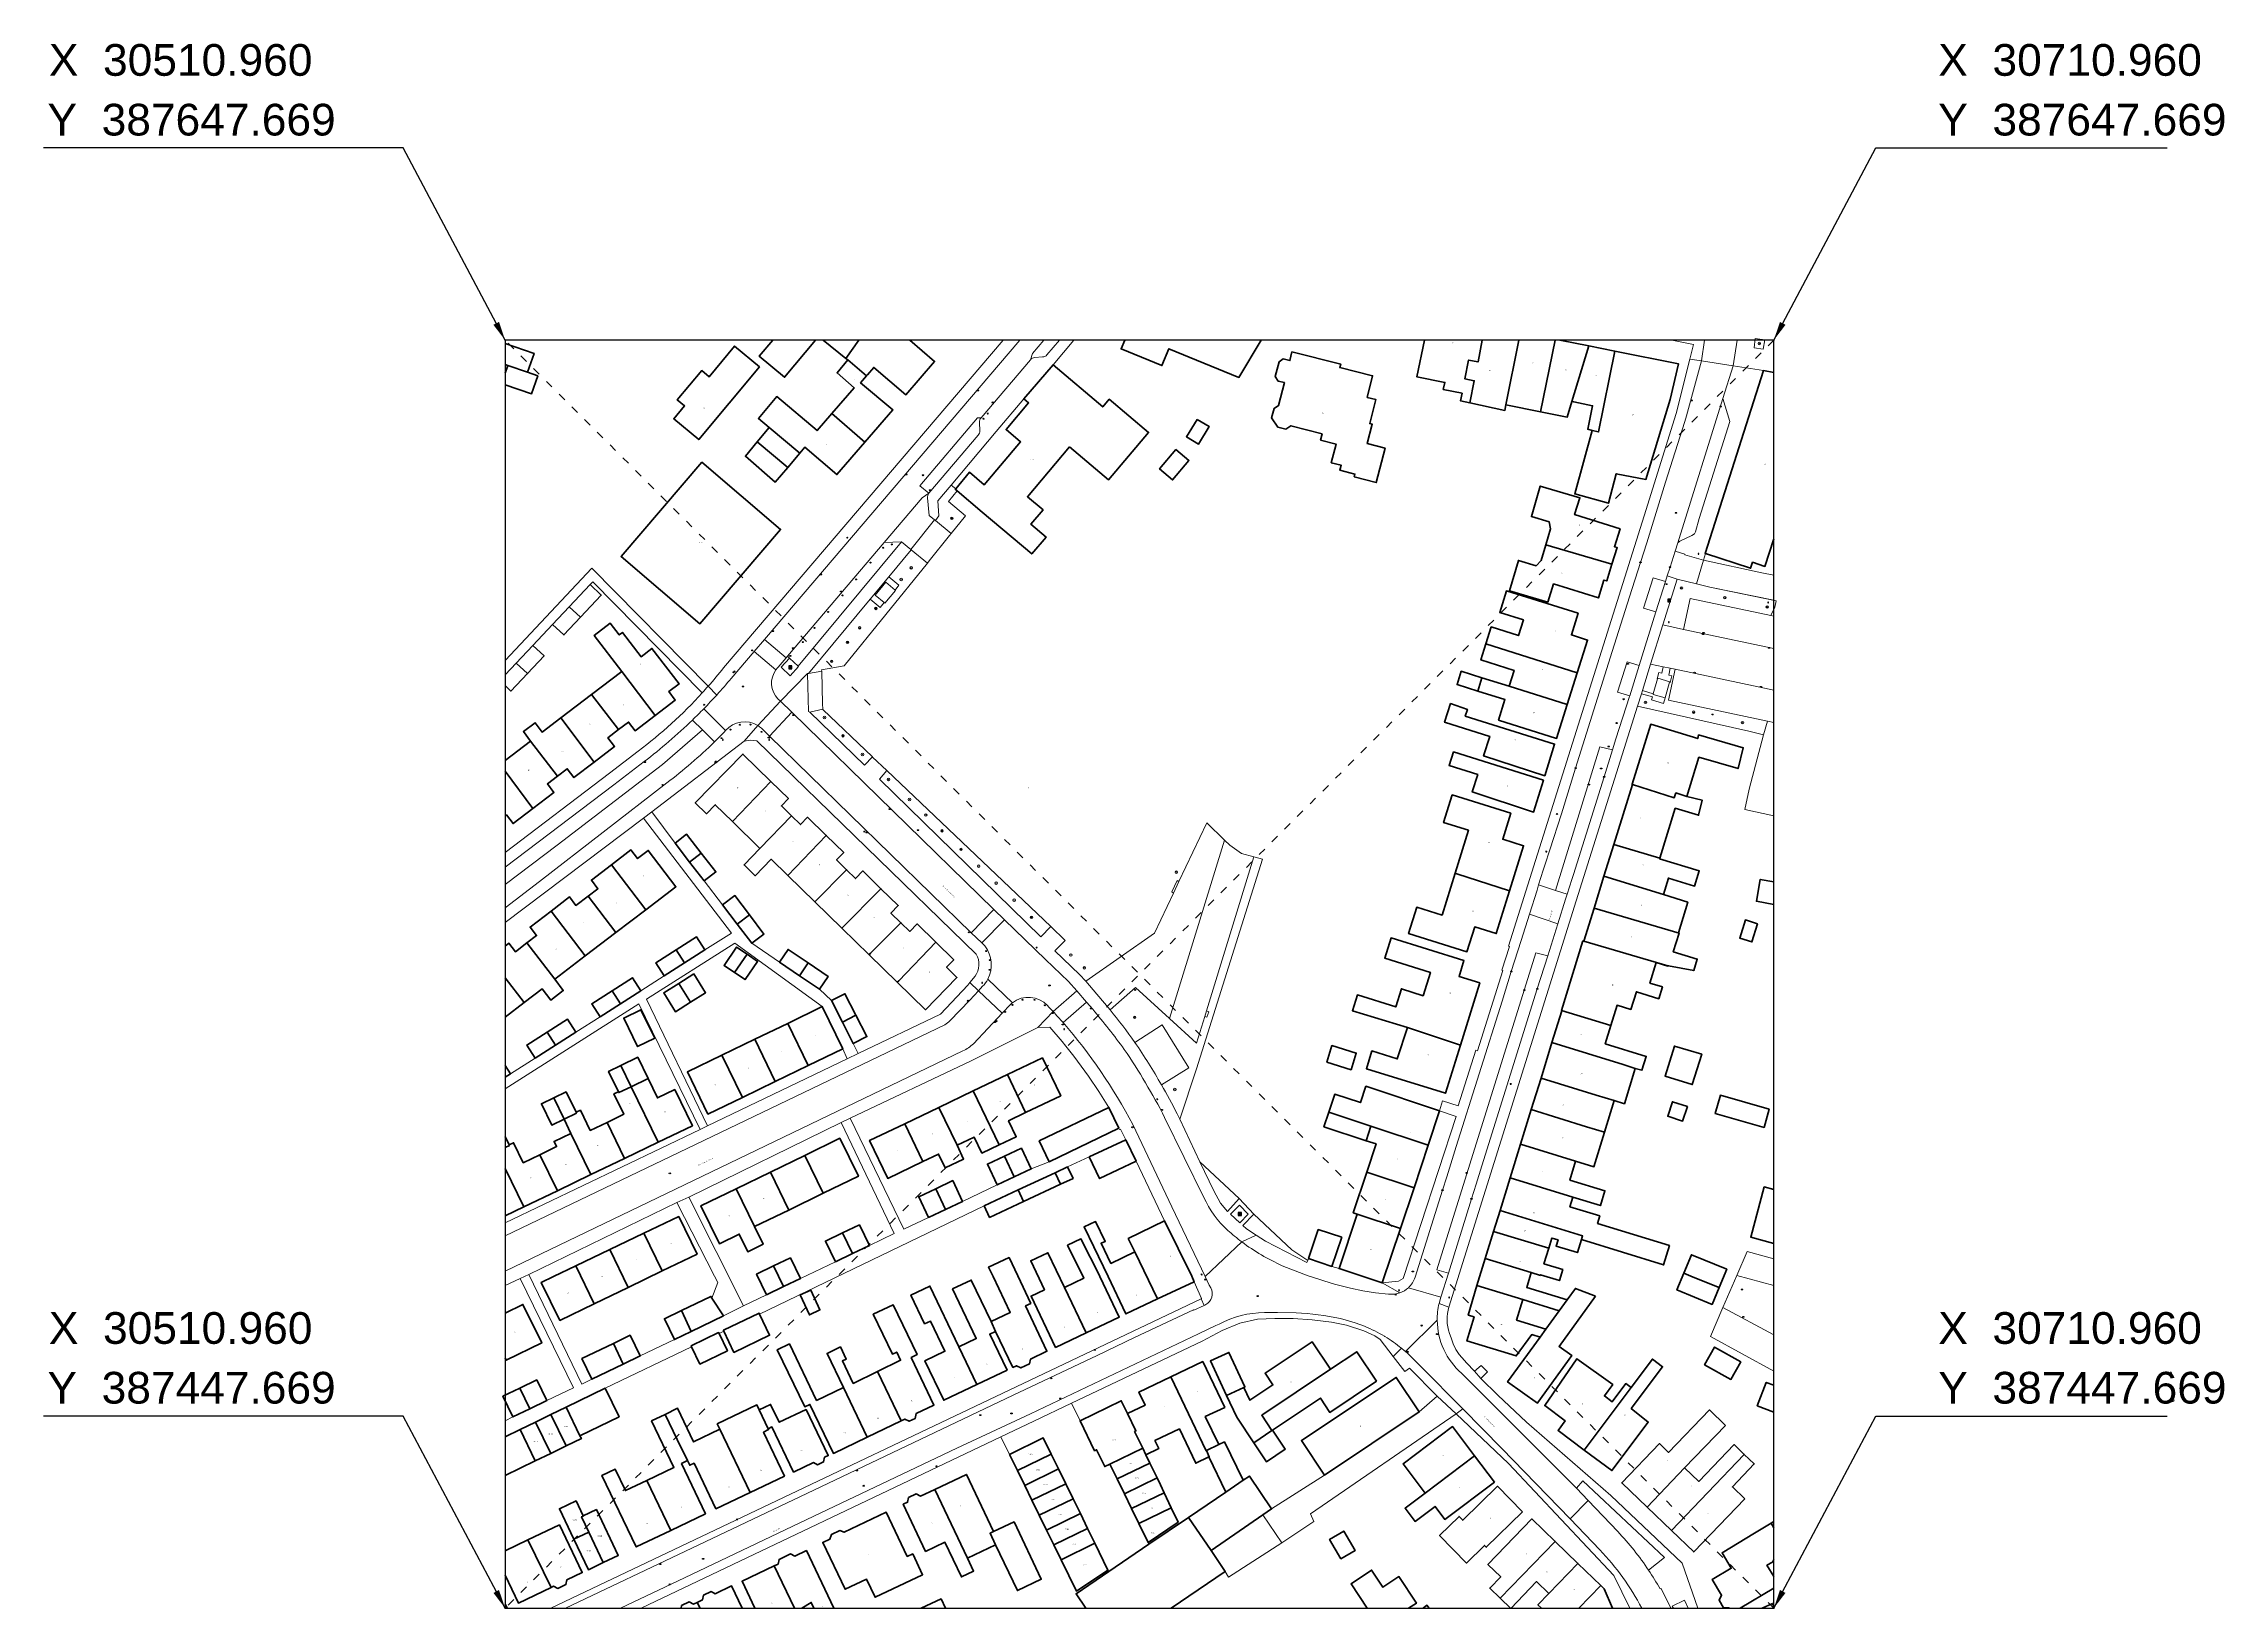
# Model space of a CAD drawing. Header units: metres. Extents: x 30438 to 30782, y 387448 to 387694.
import ezdxf
from ezdxf import colors
from ezdxf.entities.mleader import LeaderData, LeaderLine
from ezdxf.enums import TextEntityAlignment as Align
from ezdxf.math import Vec2, Vec3

# ---------------------------------------------------------------- set-up
doc = ezdxf.new("R2010")
doc.units = ezdxf.units.M
doc.linetypes.add('HIDDEN5', pattern=[2.8375, 1.25, -1.5875])
for name, color, linetype, lineweight in [('B-GV-GR-BEPLANTING_CULTUUR_HEESTERS-GV', 90, 'Continuous', 18), ('B-GV-GR-BEPLANTING_CULTUUR_VASTE PLANTENVAK-GV', 90, 'Continuous', 18), ('B-GV-GR-BOOM-S', 90, 'Continuous', 25), ('B-GV-IE-AFVAL APART PLAATS-S', 7, 'Continuous', 25), ('B-GV-IE-MEUBILAIR-S', 7, 'Continuous', 25), ('B-GV-IE-MEUBILAIR_WEGMEUBILAIR_AFVALBAK-S', 7, 'Continuous', 25), ('B-GV-IE-TERREINAFSCHEIDING_KUNSTMATIG_HEKWERK-G', 20, 'IE-TERREINAFSCHEIDING_KUNSTMATIG-SO', 18), ('B-GV-OG-BEBOUWING-GV', 7, 'Continuous', 35), ('B-GV-OG-BEBOUWING-T18', 10, 'Continuous', 18), ('B-GV-OG-BEBOUWING_LAGE TRAFO-GV', 7, 'Continuous', 18), ('B-GV-OG-TERREIN_BEGROEID-GV', 7, 'Continuous', 18), ('B-GV-OG-TERREIN_ERF-GV', 7, 'Continuous', 18), ('B-GV-OG-TOPOGRAFIE-T18', 10, 'Continuous', 18), ('B-GV-VH-GESLOTENVERHARDING-GV', 10, 'Continuous', 18), ('B-GV-VH-HALFVERHARDING_GRIND-GV', 252, 'Continuous', 18), ('B-GV-VH-OPENVERHARDING_BETONSTRAATSTEEN-GV', 90, 'Continuous', 18), ('B-GV-VH-OPENVERHARDING_STRAATBAKSTEEN-GV', 90, 'Continuous', 18), ('B-GV-VH-OPENVERHARDING_TEGEL-GV', 90, 'Continuous', 18), ('X-XX_dim_CRD', 7, 'Continuous', 18)]:
    doc.layers.add(name, color=color, linetype=linetype, lineweight=lineweight)
doc.styles.add('NLCS-ISO', font='NLCS-ISO.ttf')
doc.styles.add('NLCS-ISO-A', font='arial.ttf')
doc.styles.add('NLCS-ISO-M100-T18', font='NLCS-ISO.ttf', dxfattribs={"height": 0.18})
doc.linetypes.add('IE-TERREINAFSCHEIDING_KUNSTMATIG-SO', pattern='A,4,[82,NLCS.SHX,S=0.75,R=90,X=0,Y=0],4,-2', length=10)

# ---------------------------------------------------------------- blocks, each defined once
blk = doc.blocks.new('SIE-WEG_AFVALBAK-SO')
h = blk.add_hatch(color=256)
h.dxf.hatch_style = 1
h.paths.add_polyline_path([(-1.5, -1.5), (1.5, -1.5), (1.5, 1.5), (-1.5, 1.5)])
for points in [[(-2, -2), (2, -2), (2, 2), (-2, 2)], [(-1.5, -1.5), (1.5, -1.5), (1.5, 1.5), (-1.5, 1.5)]]:
    blk.add_lwpolyline(points, close=True)
blk = doc.blocks.new('SIE-AFVAL APART PLAATS-SO')
h = blk.add_hatch(color=256)
h.dxf.hatch_style = 1
h.paths.add_polyline_path([(-0.1, 0.1), (-1.8, 0.1, 0.819081), (-1.8, -0.1), (-1.4, -2.2, 0.36153), (-1.4, -2.2), (-0.5, -2.2, 0.36153), (-0.4, -2.2), (-0.1, -0.1, 0.819081)])
h.paths.add_polyline_path([(-0.2, -0.1), (-0.2, -0.3), (-0.5, -0.3), (-0.5, -0.1)], flags=16)
h.paths.add_polyline_path([(-0.6, -0.1), (-0.6, -0.3), (-0.9, -0.3), (-0.9, -0.1)], flags=16)
h.paths.add_polyline_path([(-0.2, -0.4), (-0.3, -0.7), (-0.5, -0.7), (-0.5, -0.4)], flags=16)
h.paths.add_polyline_path([(-0.6, -0.4), (-0.6, -0.7), (-0.9, -0.7), (-0.9, -0.4)], flags=16)
h.paths.add_polyline_path([(-1, -0.1), (-1, -0.3), (-1.3, -0.3), (-1.3, -0.1)], flags=16)
h.paths.add_polyline_path([(-1, -0.4), (-1, -0.7), (-1.2, -0.7), (-1.3, -0.4)], flags=16)
h.paths.add_polyline_path([(-0.3, -0.8), (-0.3, -1.1), (-0.6, -1.1), (-0.5, -0.8)], flags=16)
h.paths.add_polyline_path([(-0.6, -0.8), (-0.6, -1.1), (-0.9, -1.1), (-0.9, -0.8)], flags=16)
h.paths.add_polyline_path([(-1, -0.8), (-1, -1.1), (-1.2, -1.1), (-1.2, -0.8)], flags=16)
h.paths.add_polyline_path([(-1.4, -0.3), (-1.6, -0.3), (-1.7, -0.1), (-1.4, -0.1)], flags=16)
h.paths.add_polyline_path([(-1.3, -0.4), (-1.3, -0.7), (-1.6, -0.7), (-1.6, -0.4)], flags=16)
h.paths.add_polyline_path([(-0.4, -1.2), (-0.4, -1.4), (-0.6, -1.4), (-0.6, -1.2)], flags=16)
h.paths.add_polyline_path([(-0.7, -1.2), (-0.7, -1.4), (-0.9, -1.4), (-0.9, -1.2)], flags=16)
h.paths.add_polyline_path([(-1.3, -0.8), (-1.3, -1.1), (-1.5, -1.1), (-1.6, -0.8)], flags=16)
h.paths.add_polyline_path([(-1, -1.2), (-1, -1.4), (-1.2, -1.4), (-1.2, -1.2)], flags=16)
h.paths.add_polyline_path([(-0.4, -1.5), (-0.5, -1.8), (-0.6, -1.8), (-0.6, -1.5)], flags=16)
h.paths.add_polyline_path([(-1.3, -1.2), (-1.2, -1.4), (-1.4, -1.4), (-1.5, -1.2)], flags=16)
h.paths.add_polyline_path([(-0.7, -1.5), (-0.7, -1.8), (-0.9, -1.8), (-0.9, -1.5)], flags=16)
h.paths.add_polyline_path([(-1, -1.5), (-1, -1.8), (-1.1, -1.8), (-1.2, -1.5)], flags=16)
h.paths.add_polyline_path([(-1.2, -1.5), (-1.2, -1.8), (-1.4, -1.8), (-1.4, -1.5)], flags=16)
h.paths.add_polyline_path([(-0.5, -1.9), (-0.5, -2.1), (-0.7, -2.1), (-0.6, -1.9)], flags=16)
h.paths.add_polyline_path([(-0.7, -1.9), (-0.7, -2.1), (-0.9, -2.1), (-0.9, -1.9)], flags=16)
h.paths.add_polyline_path([(-1, -1.9), (-1, -2.1), (-1.1, -2.1), (-1.1, -1.9)], flags=16)
h.paths.add_polyline_path([(-1.2, -1.9), (-1.2, -2.1), (-1.3, -2.1), (-1.4, -1.9)], flags=16)
h.paths.add_polyline_path([(-0.2, 0.8, -0.01173), (-0.3, 0.8, -0.148797), (-0.4, 1, -0.136076), (-0.7, 0.9), (-0.8, 0.8, -0.038293), (-1.1, 1), (-1.2, 0.8, -0.243822), (-1.6, 0.5, 0.344326), (-1, 0.2, -0.139345), (-0.6, 0.2, 0.618436), (-0.6, 0.3, -0.441494), (-0.5, 0.4, 0.309048)])
h.paths.add_polyline_path([(-0.5, 0.5, 0.351556), (-0.6, 0.3, 0.121061), (-1, 0.3, -0.288745), (-1.5, 0.4, 0.203599), (-1.1, 0.8), (-1.1, 0.9, 0.083075), (-0.3, 0.7, -0.242261)], flags=16)
h.paths.add_polyline_path([(-0.4, 0.8, -0.023345), (-0.6, 0.8, 0.07081), (-0.5, 0.9, 0.059965)], flags=16)
h.paths.add_polyline_path([(1.1, 1.5), (-1.1, 1.5, 0.860559), (-1.1, 1.4), (0.3, 1, -0.146703), (0.5, 0.3, 0.421968), (0.6, 0.2), (1.6, 0.3, 0.450293), (1.6, 0.3, 0.122241)])
h.paths.add_polyline_path([(0.3, 1.9, 1), (1.1, 1.9, 1)])
h.paths.add_polyline_path([(1.6, 0.1, 0.429303), (1.6, 0.2), (0.5, 0.2, 0.38429), (0.5, 0.2), (0.2, -2.2, 0.83726), (0.2, -2.2), (1, -0.8, -0.688204), (1, -0.8), (1.4, -2.1, 0.84934), (1.4, -2.1)])
for p, q in [((-0.1, 0.1), (-1.8, 0.1)), ((-1.4, -2.2), (-1.8, -0.1)), ((-1.4, -0.1), (-1.7, -0.1)), ((-1.6, -0.3), (-1.7, -0.1)), ((-1.6, -0.3), (-1.4, -0.3)), ((-1.6, -0.4), (-1.3, -0.4)), ((-1.6, -0.7), (-1.6, -0.4)), ((-1.6, -0.7), (-1.3, -0.7)), ((-1.6, -0.8), (-1.3, -0.8)), ((-1.5, -1.1), (-1.6, -0.8)), ((-1.5, -1.1), (-1.3, -1.1)), ((-1.5, -1.2), (-1.3, -1.2)), ((-1.4, -1.4), (-1.5, -1.2)), ((-1.4, -1.4), (-1.2, -1.4)), ((-1.4, -1.5), (-1.2, -1.5)), ((-1.4, -1.8), (-1.4, -1.5)), ((-1.4, -1.8), (-1.2, -1.8)), ((-1.3, -2.1), (-1.4, -1.9)), ((-1.4, -1.9), (-1.2, -1.9)), ((-1.4, -2.2), (-0.5, -2.2)), ((-1, -0.1), (-1.3, -0.1)), ((-1.3, -0.3), (-1, -0.3)), ((-1.3, -0.4), (-1, -0.4)), ((-1.3, -2.1), (-1.2, -2.1)), ((-1.2, -0.7), (-1, -0.7)), ((-1.2, -0.8), (-1, -0.8)), ((-1.2, -1.1), (-1, -1.1)), ((-1.2, -1.2), (-1, -1.2)), ((-1.2, -1.4), (-1, -1.4)), ((-1.2, -1.5), (-1, -1.5)), ((-1.1, -1.8), (-1, -1.8)), ((-1.1, -1.9), (-1, -1.9)), ((-1.1, -2.1), (-1, -2.1)), ((-1, -0.1), (-1, -0.3)), ((-1, -0.4), (-1, -0.7)), ((-1, -0.8), (-1, -1.1)), ((-1, -1.2), (-1, -1.4)), ((-1, -1.5), (-1, -1.8)), ((-1, -1.9), (-1, -2.1)), ((-0.9, -0.1), (-0.9, -0.3)), ((-0.6, -0.1), (-0.9, -0.1)), ((-0.9, -0.3), (-0.6, -0.3)), ((-0.9, -0.4), (-0.9, -0.7)), ((-0.9, -0.4), (-0.6, -0.4)), ((-0.9, -0.7), (-0.6, -0.7)), ((-0.9, -0.8), (-0.6, -0.8)), ((-0.9, -0.8), (-0.9, -1.1)), ((-0.9, -1.1), (-0.6, -1.1)), ((-0.9, -1.2), (-0.7, -1.2)), ((-0.9, -1.2), (-0.9, -1.4)), ((-0.9, -1.4), (-0.7, -1.4)), ((-0.9, -1.5), (-0.7, -1.5)), ((-0.9, -1.5), (-0.9, -1.8)), ((-0.9, -1.8), (-0.7, -1.8)), ((-0.9, -1.9), (-0.9, -2.1)), ((-0.9, -1.9), (-0.7, -1.9)), ((-0.9, -2.1), (-0.7, -2.1)), ((-0.7, -2.1), (-0.5, -2.1)), ((-0.6, -1.1), (-0.3, -1.1)), ((-0.6, -1.2), (-0.4, -1.2)), ((-0.6, -1.4), (-0.4, -1.4)), ((-0.6, -1.5), (-0.4, -1.5)), ((-0.6, -1.8), (-0.5, -1.8)), ((-0.6, -1.9), (-0.5, -1.9)), ((-0.2, -0.1), (-0.5, -0.1)), ((-0.5, -0.3), (-0.2, -0.3)), ((-0.5, -0.4), (-0.2, -0.4)), ((-0.5, -0.7), (-0.3, -0.7)), ((-0.5, -0.8), (-0.3, -0.8)), ((-0.5, -1.8), (-0.4, -1.5)), ((-0.5, -2.1), (-0.5, -1.9)), ((-0.4, -2.2), (-0.1, -0.1)), ((-0.4, -1.4), (-0.4, -1.2)), ((-0.3, -0.7), (-0.2, -0.4)), ((-0.3, -1.1), (-0.3, -0.8)), ((-0.2, -0.3), (-0.2, -0.1))]:
    blk.add_line(p, q)
blk.add_lwpolyline([(-2.5, -2.5), (2.5, -2.5), (2.5, 2.5), (-2.5, 2.5)], close=True)
for points in [[(-0.8, 0.8, -0.038293), (-1.1, 1), (-1.2, 0.8, -0.243822), (-1.6, 0.5, 0.344326), (-1, 0.2, -0.139345), (-0.6, 0.2, 0.618436), (-0.6, 0.3, -0.441494), (-0.5, 0.4, 0.309048), (-0.2, 0.8, -0.01173), (-0.3, 0.8, -0.01173)], [(-0.8, 0.8), (-0.7, 0.9, 0.136076), (-0.4, 1, 0.156405), (-0.3, 0.8)], [(-0.8, 0.8), (-0.7, 0.9, 0.136076), (-0.4, 1, 0.148797), (-0.3, 0.8, 0.148797)], [(-0.6, 0.8, 0.07081), (-0.5, 0.9, 0.059965), (-0.4, 0.8, 0.059965)], [(-0.4, 0.8, -0.023345), (-0.6, 0.8)]]:
    blk.add_lwpolyline(points, format="xyb")
for points in [[(-1.1, 0.9), (-1.1, 0.8, -0.203599), (-1.5, 0.4, 0.288745), (-1, 0.3, -0.121061), (-0.6, 0.3, -0.351556), (-0.5, 0.5, 0.242261), (-0.3, 0.7, -0.083075)], [(-1.1, 1.5), (1.1, 1.5, -0.122241), (1.6, 0.3, -0.450293), (1.6, 0.3), (0.6, 0.2, -0.421968), (0.5, 0.3, 0.146703), (0.3, 1), (-1.1, 1.4, -0.860559)], [(0.5, 0.2), (1.6, 0.2, -0.429303), (1.6, 0.1), (1.4, -2.1, -0.84934), (1.4, -2.1), (1, -0.8, 0.688204), (1, -0.8), (0.2, -2.2, -0.83726), (0.2, -2.2), (0.5, 0.2, -0.38429)]]:
    blk.add_lwpolyline(points, format="xyb", close=True)
for points in [[(-1.4, -0.3), (-1.4, -0.1)], [(-1.3, -0.3), (-1.3, -0.1)], [(-1.2, -0.7), (-1.3, -0.4)], [(-1.3, -0.7), (-1.3, -0.4)], [(-1.3, -1.1), (-1.3, -0.8)], [(-1.2, -1.4), (-1.3, -1.2)], [(-1.2, -1.1), (-1.2, -0.8)], [(-1.2, -1.4), (-1.2, -1.2)], [(-1.1, -1.8), (-1.2, -1.5)], [(-1.2, -1.8), (-1.2, -1.5)], [(-1.2, -2.1), (-1.2, -1.9)], [(-1.2, -2.2), (-1.2, -2.2)], [(-1.1, -2.1), (-1.1, -1.9)], [(-0.7, -1.4), (-0.7, -1.2)], [(-0.7, -1.8), (-0.7, -1.5)], [(-0.7, -2.1), (-0.6, -1.9)], [(-0.7, -2.1), (-0.7, -1.9)], [(-0.6, -0.3), (-0.6, -0.1)], [(-0.6, -0.7), (-0.6, -0.4)], [(-0.6, -1.1), (-0.5, -0.8)], [(-0.6, -1.1), (-0.6, -0.8)], [(-0.6, -1.4), (-0.6, -1.2)], [(-0.6, -1.8), (-0.6, -1.5)], [(-0.5, -0.3), (-0.5, -0.1)], [(-0.5, -0.7), (-0.5, -0.4)]]:
    blk.add_lwpolyline(points)
blk.add_circle((0.7, 1.9), 0.401)
for centre, radius, start, end in [((-1.8, 0), 0.0869, 90, 247.281), ((-0.1, 0), 0.0869, 292.719, 90), ((-1.4, -2.2), 0.0318, 190.4943, 270), ((-0.5, -2.2), 0.0318, 270, 349.5057)]:
    blk.add_arc(centre, radius, start, end)
blk = doc.blocks.new('SIE-MEUBILAIR_BORD_VERKEER-SO')
blk.add_lwpolyline([(-0.5625, -0.5625), (0.5625, -0.5625), (0.5625, 0.5625), (-0.5625, 0.5625)], close=True)
at = {"style": 'NLCS-ISO'}
blk.add_text('vb', height=0.75, dxfattribs=at).set_placement((0, 0), align=Align.MIDDLE_CENTER)
blk = doc.blocks.new('SIE-MEUBILAIR_KAST_CAI-SO')
for points in [[(-1, 1), (1, 1), (1, 0.84), (-1, 0.84)], [(-1, 0.76), (1, 0.76), (1, -1), (-1, -1)]]:
    blk.add_lwpolyline(points, close=True)
at = {"style": 'NLCS-ISO'}
blk.add_text('cai', height=0.75, dxfattribs=at).set_placement((0, 0), align=Align.MIDDLE_CENTER)
blk = doc.blocks.new('SIE-MEUBILAIR_PAAL_LICHTMAST-SO')
for points in [[(-0.6, 0), (-1, 0)], [(-0.7, 0.7), (-0.4, 0.4)], [(0, 1), (0, 0.6)], [(0.4, 0.4), (0.7, 0.7)], [(1, 0), (0.6, 0)], [(-0.7, -0.7), (-0.4, -0.4)], [(0, -0.6), (0, -1)], [(0.4, -0.4), (0.7, -0.7)]]:
    blk.add_lwpolyline(points)
blk.add_circle((0, 0), 0.5)
blk = doc.blocks.new('SIE-MEUBILAIR_PAAL_AFSLUITPAAL-SO')
blk.add_circle((0, 0), 0.75)
at = {"style": 'NLCS-ISO'}
blk.add_text('af', height=0.75, dxfattribs=at).set_placement((0, 0.1), align=Align.MIDDLE_CENTER)
blk = doc.blocks.new('SIE-MEUBILAIR_PUT_RIOOLPUT-SO')
blk.add_ellipse((0, 0), major_axis=(1.25, 0), ratio=0.54)
at = {"style": 'NLCS-ISO'}
blk.add_text('ri', height=0.75, dxfattribs=at).set_placement((0, 0.1), align=Align.MIDDLE_CENTER)
blk = doc.blocks.new('SIE-MEUBILAIR_PUT_KOLK-SO')
blk.add_ellipse((0, 0), major_axis=(1.25, 0), ratio=0.54)
at = {"style": 'NLCS-ISO'}
blk.add_text('klk', height=0.75, dxfattribs=at).set_placement((0, 0), align=Align.MIDDLE_CENTER)
blk = doc.blocks.new('SIE-MEUBILAIR_PUT_BRANDKRAAN-SO')
blk.add_ellipse((0, 0), major_axis=(1.25, 0), ratio=0.54)
at = {"style": 'NLCS-ISO'}
blk.add_text('bk', height=0.75, dxfattribs=at).set_placement((0, 0), align=Align.MIDDLE_CENTER)
blk = doc.blocks.new('SGR-BOOM_GBKN-SO')
at = {"linetype": 'ByBlock', "lineweight": 18}
h = blk.add_hatch(color=0, dxfattribs=at)
h.dxf.hatch_style = 1
edge = h.paths.add_edge_path()
edge.add_arc((0, 0), 0.25, 0, 360)
at = {"color": 0, "linetype": 'ByBlock', "lineweight": 18}
for radius in [2, 0.25]:
    blk.add_circle((0, 0), radius, dxfattribs=at)
at = {"color": 0, "linetype": 'ByBlock', "lineweight": 18, "style": 'NLCS-ISO'}
blk.add_attdef('SOORT', (2.5, 0), '', height=1.5, dxfattribs=at)

msp = doc.modelspace()

# ---------------------------------------------------------------- linework, layer by layer
at = {"linetype": 'HIDDEN5'}
for p, q in [((30710.96, 387647.67), (30510.96, 387447.67)), ((30710.96, 387447.67), (30510.96, 387647.67))]:
    msp.add_line(p, q, dxfattribs=at)
msp.add_lwpolyline([(30510.96, 387447.67), (30710.96, 387447.67), (30710.96, 387647.67), (30510.96, 387647.67)], close=True)
msp.add_lwpolyline([(30510.96, 387447.67), (30710.96, 387447.67), (30710.96, 387647.67), (30510.96, 387647.67)], close=True)
at = {"layer": 'B-GV-GR-BEPLANTING_CULTUUR_HEESTERS-GV'}
for points in [[(30582.2, 387623.92), (30581.92, 387624.16), (30581.99, 387624.24), (30581.29, 387624.79), (30579.16, 387622.31), (30579.33, 387619.98), (30578.79, 387619.24), (30581.29, 387617.18), (30583.54, 387619.97), (30580.83, 387622.24)], [(30573.46, 387615.84), (30570.73, 387615.78), (30555.48, 387597.82), (30555.81, 387597.51), (30557.14, 387596.27)], [(30577.52, 387612.51), (30574.98, 387614.59), (30571.45, 387610.35), (30573.02, 387609.02), (30572.45, 387608.26), (30572.5, 387608.21), (30570.82, 387606.2), (30570.73, 387606.28), (30570.1, 387605.53), (30568.53, 387606.84), (30558.76, 387595.1), (30560.87, 387595.49), (30560.85, 387595.66), (30564.4, 387596.32)], [(30711.34, 387606.58), (30700.85, 387608.74), (30698.79, 387609.23), (30695.73, 387609.96), (30693.46, 387602.75), (30696.72, 387602.05), (30697.79, 387606.94), (30710.51, 387604.24), (30711.12, 387605.58)], [(30694.36, 387590.89), (30695.41, 387595.76), (30694.62, 387595.92), (30694.4, 387594.84), (30694.88, 387594.71), (30694.6, 387593.7), (30694.53, 387593.72), (30693.82, 387591.27), (30693.85, 387591.26), (30693.59, 387590.38), (30691.68, 387590.93), (30691.82, 387591.42), (30690.08, 387591.91), (30689.46, 387589.93), (30707.01, 387585.98), (30709.31, 387585.44), (30709.98, 387587.58)], [(30693.53, 387596.15), (30691.54, 387596.57), (30690.24, 387592.41), (30691.95, 387591.9), (30692.64, 387594.27), (30692.57, 387594.28), (30692.85, 387595.28), (30693.33, 387595.16)], [(30561.02, 387589.45), (30559, 387589.01), (30567.62, 387580.62), (30568.86, 387581.94), (30561.02, 387589.4)], [(30571.15, 387579.78), (30569.96, 387578.45), (30595.4, 387553.54), (30596.97, 387555.18)], [(30620.5, 387518.07), (30622.7, 387513.51), (30623.75, 387511.56), (30624.82, 387510.24), (30626.7, 387512.27)], [(30629, 387509.81), (30627.25, 387508.02), (30627.85, 387507.5), (30629.38, 387506.5), (30630.85, 387505.55), (30637.35, 387502.2), (30637.5, 387502.54), (30635, 387504.18)]]:
    msp.add_lwpolyline(points, close=True, dxfattribs=at)
for points in [[(30619.97, 387532.75), (30630.34, 387565.79), (30628.98, 387566.16), (30621.53, 387541.88), (30621.88, 387541.76), (30621.6, 387540.88), (30621.26, 387541), (30619.97, 387536.79), (30615.68, 387540.7), (30610.33, 387545.58), (30606.32, 387542.05)], [(30610.23, 387536.92), (30614.53, 387539.66), (30618.74, 387532.92), (30614.42, 387530.23)], [(30616.91, 387525.64), (30617.31, 387524.81), (30619.97, 387532.75)]]:
    msp.add_lwpolyline(points, dxfattribs=at)
for points in [[(30606.32, 387542.05, -0.017583), (30610.23, 387536.92)], [(30614.42, 387530.23, -0.010615), (30616.91, 387525.64)]]:
    msp.add_lwpolyline(points, format="xyb", dxfattribs=at)
at = {"layer": 'B-GV-GR-BEPLANTING_CULTUUR_VASTE PLANTENVAK-GV'}
msp.add_lwpolyline([(30708.04, 387647.93), (30707.85, 387646.45), (30709.3, 387646.24), (30709.52, 387647.72)], close=True, dxfattribs=at)
msp.add_lwpolyline([(30697.46, 387447.67), (30696.86, 387448.95), (30694.95, 387448.02), (30695.13, 387447.67)], dxfattribs=at)
at = {"layer": 'B-GV-IE-TERREINAFSCHEIDING_KUNSTMATIG_HEKWERK-G'}
for points in [[(30581.02, 387616.84), (30581.29, 387617.18), (30583.54, 387619.97)], [(30577.82, 387612.87), (30581.02, 387616.84)], [(30560.87, 387595.49), (30560.85, 387595.66), (30564.4, 387596.32), (30577.52, 387612.51), (30577.82, 387612.87)], [(30560.87, 387595.49), (30561.01, 387590.33)], [(30561.01, 387590.33), (30561.02, 387589.45), (30561.02, 387589.4), (30568.86, 387581.94), (30568.89, 387581.91)], [(30568.89, 387581.91), (30571.12, 387579.8)], [(30571.12, 387579.8), (30571.15, 387579.78), (30596.97, 387555.18)]]:
    msp.add_lwpolyline(points, dxfattribs=at)
at = {"layer": 'B-GV-OG-BEBOUWING-GV'}
for points in [[(30553.15, 387647.67), (30551.02, 387645.15), (30555.02, 387641.83), (30559.89, 387647.67)], [(30561.07, 387647.67), (30564.69, 387644.8), (30566.7, 387647.67)], [(30566.7, 387647.67), (30564.69, 387644.8), (30564.99, 387644.55), (30567.95, 387642.05), (30568.07, 387642.2), (30569.06, 387643.37), (30574.15, 387639.07), (30578.67, 387644.31), (30574.78, 387647.67)], [(30608.64, 387647.67), (30608.07, 387646.29), (30614.49, 387643.65), (30615.59, 387646.32), (30626.64, 387641.79), (30630.16, 387647.67)], [(30655.87, 387647.67), (30654.71, 387641.88), (30659.11, 387641.02), (30658.86, 387639.91), (30661.83, 387639.29), (30661.58, 387638.1), (30663.05, 387637.79), (30663.74, 387641.27), (30662.26, 387641.56), (30662.85, 387644.52), (30664.33, 387644.23), (30665.01, 387647.67)], [(30665.01, 387647.67), (30664.33, 387644.23), (30662.85, 387644.52), (30662.26, 387641.56), (30663.74, 387641.27), (30663.05, 387637.79), (30668.57, 387636.59), (30668.74, 387637.45), (30670.77, 387647.67)], [(30670.77, 387647.67), (30668.74, 387637.45), (30674.2, 387636.38), (30676.51, 387647.67)], [(30676.51, 387647.67), (30674.2, 387636.38), (30678.39, 387635.53), (30679.14, 387638), (30681.8, 387646.76), (30677.22, 387647.67)], [(30510.96, 387643.82), (30511.38, 387643.67), (30514.49, 387642.6), (30515.52, 387645.57), (30510.96, 387647.15)], [(30510.96, 387640.64), (30515.12, 387639.21), (30516.1, 387642.04), (30514.49, 387642.6), (30511.38, 387643.67), (30510.96, 387642.47)], [(30710.96, 387642.58), (30709.34, 387642.88), (30706.24, 387633.17), (30703.24, 387623.74), (30700.14, 387614.04), (30700.19, 387614.02), (30707.3, 387611.69), (30707.62, 387612.64), (30709.57, 387611.99), (30710.96, 387616.34)], [(30510.96, 387593.18), (30511.88, 387592.32), (30514.49, 387595.09), (30512.72, 387596.75), (30510.96, 387594.87)], [(30510.96, 387579.68), (30515.33, 387573.8), (30518.64, 387576.33), (30517.62, 387577.68), (30519.2, 387578.89), (30514.97, 387584.45), (30510.96, 387581.39)], [(30510.96, 387572.62), (30511.18, 387572.79), (30512.22, 387571.43), (30515.33, 387573.8), (30510.96, 387579.68)], [(30710.96, 387562.24), (30708.83, 387562.63), (30708.21, 387559.18), (30710.96, 387558.69)], [(30510.96, 387547.1), (30513.96, 387543.21), (30516.78, 387545.36), (30518.15, 387543.58), (30520.13, 387545.09), (30518.77, 387546.88), (30514.4, 387552.61), (30512.58, 387551.22), (30511.55, 387552.56), (30510.96, 387552.11)], [(30510.96, 387540.92), (30513.96, 387543.21), (30510.96, 387547.1)], [(30510.96, 387531.44), (30511.8, 387531.97), (30510.96, 387533.29)], [(30510.96, 387520.33), (30511.63, 387520.66), (30511.58, 387520.76), (30510.96, 387522.05)], [(30510.96, 387517.04), (30513.89, 387510.96), (30519.19, 387513.51), (30516.45, 387519.19), (30513.81, 387517.92), (30512.28, 387521.09), (30511.58, 387520.76), (30511.63, 387520.66), (30510.96, 387520.33)], [(30510.96, 387509.54), (30513.89, 387510.96), (30510.96, 387517.04)], [(30710.96, 387513.73), (30709.45, 387514.13), (30707.32, 387506.18), (30710.96, 387505.21)], [(30510.96, 387487.18), (30511.14, 387486.8), (30516.73, 387489.52), (30513.77, 387495.59), (30510.96, 387494.23)], [(30510.96, 387486.71), (30511.14, 387486.8), (30510.96, 387487.18)], [(30710.96, 387482.85), (30709.77, 387483.3), (30708.35, 387479.6), (30710.96, 387478.61)], [(30510.96, 387468.62), (30515.72, 387470.92), (30513.32, 387475.87), (30510.96, 387474.71)], [(30615.98, 387447.67), (30624.49, 387453.48), (30622.24, 387456.78), (30618.7, 387462), (30612.45, 387457.75), (30606.11, 387453.45), (30600.96, 387449.95), (30602.5, 387447.67)], [(30510.96, 387452.87), (30513.06, 387448.48), (30518.2, 387450.95), (30514.55, 387458.46), (30510.96, 387456.74)], [(30710.96, 387460.37), (30710.53, 387461.09), (30707.93, 387459.52), (30702.8, 387456.42), (30704.26, 387453.99), (30701.25, 387452.18), (30702.74, 387449.71), (30702.33, 387448.94), (30703.05, 387447.74), (30703.92, 387447.74), (30703.96, 387447.67)], [(30710.96, 387461.35), (30710.53, 387461.09), (30710.96, 387460.37)], [(30562.79, 387447.67), (30558.46, 387456.77), (30556.61, 387455.89), (30555.94, 387456.23), (30554.14, 387455.37), (30553.99, 387454.64), (30553.38, 387454.35), (30556.56, 387447.67)], [(30680.2, 387447.67), (30683.69, 387451.27), (30680.09, 387454.74), (30675.51, 387450), (30673.78, 387448.21), (30674.34, 387447.67)], [(30710.96, 387452.66), (30709.88, 387454.45), (30710.74, 387454.96), (30710.96, 387455.35)], [(30556.56, 387447.67), (30553.38, 387454.35), (30548.31, 387451.94), (30550.34, 387447.67)], [(30653.39, 387447.67), (30654.62, 387448.48), (30651.85, 387452.65), (30649.35, 387450.99), (30647.56, 387453.7), (30644.31, 387451.54), (30646.88, 387447.67)], [(30685.54, 387447.67), (30684.24, 387450.74), (30683.69, 387451.27), (30680.2, 387447.67)], [(30511.29, 387447.67), (30510.96, 387448.36)], [(30541.69, 387447.67), (30541.23, 387448.6), (30540.66, 387448.32), (30539.99, 387448.67), (30538.77, 387448.09), (30538.69, 387447.67)], [(30548.34, 387447.67), (30546.67, 387451.18), (30544.09, 387449.96), (30543.43, 387450.31), (30542.21, 387449.73), (30542.06, 387448.99), (30541.23, 387448.6), (30541.69, 387447.67)], [(30557.72, 387447.67), (30559.21, 387448.58), (30559.64, 387447.67)], [(30580.38, 387447.67), (30579.69, 387449.15), (30576.52, 387447.68), (30576.52, 387447.67)], [(30656.63, 387447.67), (30656.28, 387448.13), (30655.68, 387447.67)], [(30705.65, 387447.67), (30710.96, 387450.86)], [(30710.96, 387447.93), (30710.73, 387448.42), (30709.15, 387447.67)]]:
    msp.add_lwpolyline(points, dxfattribs=at)
for points in [[(30551.05, 387643.45), (30547.13, 387646.73), (30543.1, 387641.91), (30541.95, 387642.87), (30538.1, 387638.27), (30539.25, 387637.3), (30537.55, 387635.27), (30541.47, 387631.99)], [(30566.99, 387640.92), (30567.95, 387642.05), (30564.99, 387644.55), (30563.3, 387642.51), (30566, 387640.15), (30562.46, 387636.08), (30567.67, 387631.57), (30572.08, 387636.66)], [(30635, 387645.84), (30634.67, 387644.44), (30633.62, 387644.71), (30632.96, 387644.27), (30632.36, 387641.93), (30632.82, 387641.23), (30633.81, 387640.97), (30632.88, 387637.37), (30632.19, 387636.91), (30631.8, 387635.43), (30632.76, 387633.97), (30634.04, 387633.64), (30634.83, 387634.16), (30639.75, 387632.89), (30639.5, 387631.91), (30641.95, 387631.28), (30641.19, 387628.34), (30642.77, 387627.94), (30642.57, 387627.16), (30644.93, 387626.55), (30644.81, 387626.12), (30648.28, 387625.22), (30649.68, 387630.63), (30646.88, 387631.35), (30647.67, 387634.4), (30647.26, 387634.51), (30648.24, 387638.3), (30646.88, 387638.65), (30647.71, 387642.05), (30642.54, 387643.34), (30642.7, 387643.91)], [(30685.88, 387645.95), (30681.8, 387646.76), (30679.14, 387638), (30679.42, 387637.94), (30682.39, 387637.34), (30681.63, 387633.62), (30682.34, 387633.44), (30683.35, 387633.19)], [(30694.6, 387638.3), (30695.91, 387643.96), (30685.88, 387645.95), (30683.35, 387633.19), (30682.34, 387633.44), (30679.57, 387623.42), (30684.88, 387621.96), (30686.12, 387626.6), (30690.81, 387625.7)], [(30599.93, 387630.83), (30606.07, 387625.64), (30612.39, 387633.12), (30606.2, 387638.35), (30605.17, 387637.13), (30597.33, 387643.79), (30592.75, 387638.41), (30593.49, 387637.78), (30589.92, 387633.58), (30592.23, 387631.63), (30586.5, 387624.88), (30584.19, 387626.84), (30581.99, 387624.24), (30581.92, 387624.16), (30582.2, 387623.92), (30586.16, 387620.56), (30593.98, 387613.95), (30596.24, 387616.62), (30593.85, 387618.63), (30595.77, 387620.9), (30593.3, 387622.98)], [(30562.46, 387636.08), (30560.15, 387633.42), (30553.78, 387638.77), (30550.88, 387635.32), (30552.56, 387633.92), (30557.4, 387629.86), (30558.18, 387630.79), (30563.26, 387626.48), (30567.67, 387631.57)], [(30552.56, 387633.92), (30550.69, 387631.63), (30555.5, 387627.6), (30557.4, 387629.86)], [(30620.03, 387635.18), (30618.35, 387632.43), (30620.25, 387631.29), (30621.93, 387634.04)], [(30555.5, 387627.6), (30550.69, 387631.63), (30548.83, 387629.35), (30553.55, 387625.28)], [(30616.7, 387630.41), (30614.12, 387627.36), (30616.18, 387625.62), (30618.76, 387628.67)], [(30541.97, 387628.45), (30529.23, 387613.57), (30541.64, 387602.95), (30554.38, 387617.83)], [(30675.01, 387615.4), (30685.45, 387612.33), (30686.27, 387614.95), (30685.84, 387615.08), (30686.73, 387617.91), (30679.56, 387620.16), (30680.39, 387622.81), (30674.15, 387624.65), (30672.74, 387619.84), (30675.53, 387619.02), (30675.75, 387617.9)], [(30675.01, 387615.4), (30674.28, 387612.92), (30673.49, 387612.1), (30670.7, 387612.92), (30669.3, 387608.13), (30675.34, 387606.36), (30676.24, 387609.23), (30683.3, 387607.01), (30684.19, 387609.84), (30684.63, 387609.7), (30685.45, 387612.33)], [(30522.82, 387603.96), (30526.11, 387607.46), (30524.35, 387609.11), (30521.06, 387605.61)], [(30680.14, 387604.63), (30668.8, 387608.11), (30667.76, 387604.73), (30671.48, 387603.56), (30670.7, 387601.09), (30666.42, 387602.44), (30665.57, 387599.76), (30679.98, 387595.22), (30681.6, 387600.38), (30679.06, 387601.18)], [(30522.82, 387603.96), (30521.06, 387605.61), (30518.45, 387602.84), (30520.22, 387601.18)], [(30534.62, 387588.49), (30537.79, 387590.91), (30536.77, 387592.25), (30538.37, 387593.47), (30534.11, 387599.06), (30532.39, 387597.75), (30529.46, 387601.59), (30528.94, 387601.19), (30527.53, 387603.03), (30525, 387601.1), (30529.34, 387595.42)], [(30515.33, 387599.52), (30512.72, 387596.75), (30514.49, 387595.09), (30517.09, 387597.86)], [(30665.57, 387599.76), (30664.78, 387597.23), (30670.02, 387595.58), (30669.24, 387593.08), (30678.39, 387590.19), (30679.98, 387595.22)], [(30528.85, 387586.24), (30530.42, 387587.44), (30531.46, 387586.08), (30534.62, 387588.49), (30529.34, 387595.42), (30524.59, 387591.79)], [(30664.94, 387594.43), (30661.7, 387595.45), (30661.04, 387593.35), (30664.28, 387592.33)], [(30678.39, 387590.19), (30669.24, 387593.08), (30664.94, 387594.43), (30664.28, 387592.33), (30668.58, 387590.98), (30667.56, 387587.74), (30676.71, 387584.86)], [(30519.75, 387588.1), (30524.99, 387581.13), (30528.21, 387583.59), (30527.17, 387584.96), (30528.85, 387586.24), (30524.59, 387591.79)], [(30659.97, 387590.34), (30659.05, 387587.42), (30666.19, 387585.18), (30665.22, 387582.09), (30674.84, 387578.98), (30676.4, 387583.96), (30662.32, 387588.37), (30662.65, 387589.43)], [(30519.75, 387588.1), (30516.81, 387585.86), (30515.68, 387587.34), (30513.84, 387585.93), (30514.97, 387584.45), (30519.2, 387578.89), (30520.74, 387580.07), (30521.79, 387578.69), (30524.99, 387581.13)], [(30699.15, 387581.9), (30705.34, 387580.09), (30706.14, 387583.38), (30699.1, 387585.42), (30698.96, 387584.83), (30691.56, 387587.09), (30688.62, 387577.62), (30688.67, 387577.6), (30695.26, 387575.49), (30695.52, 387576.26), (30697.23, 387575.7)], [(30552.87, 387578.06), (30548.44, 387582.39), (30540.92, 387574.69), (30542.69, 387572.97), (30544.09, 387574.4), (30546.81, 387571.74)], [(30660.45, 387582.75), (30659.77, 387580.59), (30664.3, 387579.15), (30663.43, 387576.41), (30673.09, 387573.23), (30674.64, 387578.25)], [(30551.13, 387567.52), (30556.09, 387572.67), (30554.51, 387574.21), (30555.63, 387575.36), (30552.87, 387578.06), (30546.81, 387571.74)], [(30660.72, 387563.59), (30661.01, 387563.49), (30669.31, 387560.84), (30671.51, 387567.92), (30668.22, 387568.95), (30669.5, 387573.06), (30660.26, 387575.94), (30658.91, 387571.59), (30662.83, 387570.37)], [(30695.42, 387573.88), (30699.1, 387572.74), (30699.66, 387575.12), (30697.23, 387575.7), (30695.52, 387576.26), (30695.26, 387575.49), (30688.67, 387577.6), (30685.73, 387568.11), (30692.98, 387565.97)], [(30551.13, 387567.52), (30548.64, 387564.92), (30550.39, 387563.21), (30552.89, 387565.81), (30555.5, 387563.25), (30561.59, 387569.56), (30558.65, 387572.42), (30557.52, 387571.27), (30556.09, 387572.67)], [(30541.88, 387566.77), (30539.56, 387569.75), (30537.74, 387568.34), (30540.05, 387565.36)], [(30555.5, 387563.25), (30559.8, 387559.06), (30564.78, 387564.15), (30563.2, 387565.69), (30564.34, 387566.87), (30561.59, 387569.56)], [(30533.12, 387557.84), (30527.72, 387564.93), (30524.55, 387562.52), (30525.59, 387561.16), (30524.06, 387559.98), (30528.42, 387554.25)], [(30533.12, 387557.84), (30537.88, 387561.47), (30533.51, 387567.19), (30531.83, 387565.91), (30530.79, 387567.28), (30527.72, 387564.93)], [(30541.88, 387566.77), (30540.05, 387565.36), (30542.35, 387562.38), (30544.18, 387563.8)], [(30692.98, 387565.97), (30685.73, 387568.11), (30684.19, 387563.11), (30693.56, 387560.26), (30694.35, 387562.83), (30698.46, 387561.56), (30699.21, 387563.96), (30692.95, 387565.89)], [(30559.8, 387559.06), (30564.05, 387554.91), (30570.21, 387561.16), (30567.35, 387563.95), (30566.2, 387562.76), (30564.78, 387564.15)], [(30660.72, 387563.59), (30658.66, 387556.99), (30654.67, 387558.23), (30653.38, 387554.08), (30662.59, 387551.22), (30663.81, 387555.14), (30667.21, 387554.08), (30669.31, 387560.84), (30661.01, 387563.49)], [(30682.63, 387558.08), (30696.03, 387554.15), (30695.91, 387554.22), (30697.4, 387559.03), (30693.56, 387560.26), (30684.19, 387563.11)], [(30523.6, 387550.57), (30528.42, 387554.25), (30524.06, 387559.98), (30522.13, 387558.52), (30521.12, 387559.85), (30518.2, 387557.63)], [(30547.53, 387555.57), (30549.46, 387557.04), (30547.15, 387560.07), (30545.23, 387558.6)], [(30564.05, 387554.91), (30568.33, 387550.73), (30568.58, 387550.97), (30573.34, 387555.78), (30571.78, 387557.3), (30572.94, 387558.5), (30570.21, 387561.16)], [(30694.26, 387549.01), (30694.36, 387549.01), (30698.34, 387548.23), (30698.9, 387550.05), (30695.12, 387551.22), (30696.03, 387554.15), (30682.63, 387558.08), (30681.03, 387552.9)], [(30514.4, 387552.61), (30518.77, 387546.88), (30523.6, 387550.57), (30518.2, 387557.63), (30514.89, 387555.1), (30515.91, 387553.76)], [(30547.53, 387555.57), (30549.83, 387552.54), (30551.76, 387554.01), (30549.46, 387557.04)], [(30568.33, 387550.73), (30572.74, 387546.43), (30573.01, 387546.64), (30578.84, 387552.71), (30575.9, 387555.59), (30574.74, 387554.41), (30573.34, 387555.78), (30568.58, 387550.97)], [(30708.39, 387555.64), (30706.48, 387556.23), (30705.59, 387553.36), (30707.5, 387552.77)], [(30539.26, 387549.45), (30537.94, 387551.51), (30534.74, 387549.46), (30536.04, 387547.41)], [(30539.26, 387549.45), (30542.46, 387551.49), (30541.15, 387553.55), (30537.94, 387551.51)], [(30549.09, 387550.83), (30547.44, 387551.95), (30545.47, 387549.05), (30547.13, 387547.93)], [(30554.21, 387549.57), (30557.35, 387547.43), (30558.72, 387549.44), (30555.57, 387551.57)], [(30578.84, 387552.71), (30573.01, 387546.64), (30572.74, 387546.43), (30577.21, 387542.07), (30582.18, 387547.16), (30580.54, 387548.77), (30581.68, 387549.94)], [(30664.61, 387546.3), (30661.34, 387547.32), (30662.12, 387549.81), (30650.62, 387553.39), (30649.62, 387550.2), (30656.82, 387547.95), (30655.68, 387544.28), (30652.25, 387545.38), (30651.36, 387542.52), (30645.31, 387544.4), (30644.53, 387541.9), (30653.21, 387539.24), (30661.56, 387536.5)], [(30694.26, 387549.01), (30681.03, 387552.9), (30680.86, 387552.92), (30677.48, 387541.96), (30685.27, 387539.58), (30686.26, 387542.78), (30688.44, 387542.11), (30689.31, 387544.9), (30692.83, 387543.81), (30693.4, 387545.67), (30691.43, 387546.28), (30692.42, 387549.5), (30694.24, 387548.94)], [(30540.7, 387547.71), (30538.33, 387546.22), (30540.2, 387543.26), (30542.57, 387544.75)], [(30549.09, 387550.83), (30547.13, 387547.93), (30548.78, 387546.81), (30550.75, 387549.7)], [(30557.35, 387547.43), (30560.5, 387545.3), (30561.86, 387547.3), (30558.72, 387549.44)], [(30529.13, 387543), (30527.82, 387545.05), (30524.61, 387543.01), (30525.92, 387540.96)], [(30532.34, 387545.05), (30531.03, 387547.1), (30527.82, 387545.05), (30529.13, 387543)], [(30538.33, 387546.22), (30535.96, 387544.72), (30537.83, 387541.76), (30540.2, 387543.26)], [(30562.39, 387543.52), (30564.12, 387540.13), (30566.26, 387541.21), (30564.53, 387544.6)], [(30534.56, 387537.56), (30532.37, 387542.06), (30529.67, 387540.75), (30531.85, 387536.25)], [(30555.52, 387539.92), (30558.74, 387533.27), (30564.18, 387535.91), (30560.96, 387542.56)], [(30564.12, 387540.13), (30565.85, 387536.73), (30567.98, 387537.82), (30566.26, 387541.21)], [(30685.27, 387539.58), (30677.48, 387541.96), (30677.55, 387541.91), (30675.99, 387536.88), (30687.23, 387533.41), (30689.13, 387532.82), (30690.17, 387532.51), (30690.85, 387534.71), (30684.38, 387536.69)], [(30518.88, 387536.48), (30517.58, 387538.53), (30514.37, 387536.48), (30515.67, 387534.44)], [(30518.88, 387536.48), (30522.09, 387538.53), (30520.79, 387540.57), (30517.58, 387538.53)], [(30548.37, 387528.24), (30553.55, 387530.75), (30550.33, 387537.4), (30545.14, 387534.89)], [(30555.52, 387539.92), (30550.33, 387537.4), (30553.55, 387530.75), (30558.74, 387533.27)], [(30653.21, 387539.24), (30651.6, 387534.32), (30647.61, 387535.57), (30646.74, 387532.77), (30659.19, 387528.89), (30661.56, 387536.5)], [(30531.87, 387534.56), (30529.21, 387533.28), (30530.83, 387529.93), (30533.49, 387531.21)], [(30548.37, 387528.24), (30545.14, 387534.89), (30539.7, 387532.25), (30542.92, 387525.6)], [(30595.67, 387534.48), (30590.15, 387531.84), (30593.01, 387525.85), (30598.54, 387528.49)], [(30644.31, 387532.61), (30645.13, 387535.23), (30641.31, 387536.42), (30640.5, 387533.8)], [(30689.13, 387532.82), (30687.23, 387533.41), (30675.99, 387536.88), (30674.27, 387531.29), (30682.96, 387528.6), (30685.8, 387527.73), (30687.41, 387527.23)], [(30699.59, 387535.04), (30695.28, 387536.34), (30693.81, 387531.59), (30698.11, 387530.26)], [(30529.21, 387533.28), (30527.26, 387532.34), (30528.81, 387529.12), (30528.88, 387528.99), (30530.83, 387529.93)], [(30537.73, 387529.49), (30534.96, 387528.15), (30533.49, 387531.21), (30530.83, 387529.93), (30535.06, 387521.16), (30540.48, 387523.77)], [(30590.15, 387531.84), (30584.75, 387529.25), (30588.82, 387520.74), (30591.53, 387522.03), (30590.32, 387524.56), (30593.01, 387525.85)], [(30674.27, 387531.29), (30672.73, 387526.32), (30681.43, 387523.62), (30684.26, 387522.75), (30685.8, 387527.73), (30682.96, 387528.6)], [(30518.64, 387528.17), (30516.68, 387527.23), (30518.3, 387523.88), (30520.25, 387524.82)], [(30520.59, 387529.12), (30518.64, 387528.17), (30520.25, 387524.82), (30522.21, 387525.77), (30522.14, 387525.9)], [(30530.83, 387529.93), (30528.88, 387528.99), (30528.81, 387529.12), (30528.11, 387528.78), (30529.65, 387525.58), (30527.02, 387524.3), (30529.77, 387518.61), (30535.06, 387521.16)], [(30584.75, 387529.25), (30579.35, 387526.67), (30582.21, 387520.69), (30584.9, 387521.97), (30586.11, 387519.45), (30588.82, 387520.74)], [(30658.28, 387526.14), (30646.65, 387530.01), (30645.78, 387527.41), (30641.75, 387528.74), (30640.81, 387525.89), (30647.45, 387523.69), (30656.48, 387520.71)], [(30697.33, 387526.78), (30694.99, 387527.55), (30694.24, 387525.27), (30696.58, 387524.5)], [(30710.24, 387526.39), (30702.55, 387528.59), (30701.73, 387525.7), (30709.42, 387523.51)], [(30522.84, 387526.24), (30522.14, 387525.9), (30522.21, 387525.77), (30520.25, 387524.82), (30521.34, 387522.57), (30524.48, 387516.06), (30529.77, 387518.61), (30527.02, 387524.3), (30524.39, 387523.04)], [(30573.95, 387524.09), (30568.42, 387521.45), (30571.28, 387515.47), (30576.81, 387518.11)], [(30579.35, 387526.67), (30573.95, 387524.09), (30576.81, 387518.11), (30579.28, 387519.29), (30580.31, 387517.12), (30583.24, 387518.52), (30582.21, 387520.69)], [(30607.72, 387523.38), (30606.14, 387526.65), (30595.16, 387521.37), (30596.73, 387518.09)], [(30640.81, 387525.89), (30640.05, 387523.61), (30646.7, 387521.41), (30647.45, 387523.69)], [(30656.48, 387520.71), (30647.45, 387523.69), (30646.7, 387521.41), (30648.26, 387520.9), (30646.78, 387516.46), (30654.25, 387513.98)], [(30684.26, 387522.75), (30681.43, 387523.62), (30672.73, 387526.32), (30671.05, 387520.87), (30679.72, 387518.19), (30682.61, 387517.3)], [(30521.34, 387522.57), (30518.68, 387521.29), (30519.08, 387520.47), (30516.45, 387519.19), (30519.19, 387513.51), (30524.48, 387516.06)], [(30563.74, 387521.79), (30558.2, 387519.1), (30561.11, 387513.11), (30566.64, 387515.8)], [(30592.34, 387520.25), (30589.66, 387518.97), (30591.21, 387515.71), (30593.89, 387516.97)], [(30610.42, 387518.2), (30608.8, 387521.54), (30603.04, 387518.86), (30604.68, 387515.43)], [(30679.72, 387518.19), (30671.05, 387520.87), (30669.41, 387515.56), (30679.3, 387512.51), (30683.62, 387511.19), (30684.33, 387513.51), (30678.81, 387515.2)], [(30558.2, 387519.1), (30552.79, 387516.47), (30555.69, 387510.48), (30561.11, 387513.11)], [(30589.66, 387518.97), (30586.98, 387517.71), (30588.54, 387514.43), (30591.21, 387515.71)], [(30599.64, 387517.27), (30597.68, 387516.36), (30598.53, 387514.54), (30600.49, 387515.46)], [(30547.37, 387513.84), (30541.83, 387511.15), (30544.74, 387505.17), (30547.87, 387506.68), (30549.22, 387503.9), (30551.63, 387505.07), (30550.28, 387507.86)], [(30552.79, 387516.47), (30547.37, 387513.84), (30550.28, 387507.86), (30555.69, 387510.48)], [(30578.85, 387513.84), (30576.17, 387512.57), (30577.72, 387509.3), (30580.4, 387510.57)], [(30581.52, 387515.11), (30578.85, 387513.84), (30580.4, 387510.57), (30583.08, 387511.84)], [(30592.7, 387511.82), (30591.85, 387513.64), (30586.49, 387511.14), (30587.33, 387509.32)], [(30598.53, 387514.54), (30597.68, 387516.36), (30591.85, 387513.64), (30592.7, 387511.82)], [(30654.25, 387513.98), (30646.78, 387516.46), (30644.65, 387510.05), (30645.29, 387509.84), (30652.12, 387507.57)], [(30683.15, 387508.33), (30683.52, 387509.54), (30678.83, 387510.99), (30679.3, 387512.51), (30669.41, 387515.56), (30667.81, 387510.41), (30680.82, 387506.39), (30680.65, 387505.83), (30693.58, 387501.83), (30694.51, 387504.86)], [(30652.12, 387507.57), (30645.29, 387509.84), (30642.44, 387501.25), (30649.23, 387498.99)], [(30667.81, 387510.41), (30666.79, 387507.1), (30675.5, 387504.48), (30675.98, 387506.05), (30676.94, 387505.76), (30676.64, 387504.8), (30680.01, 387503.76), (30680.65, 387505.83), (30680.82, 387506.39)], [(30532.85, 387506.84), (30527.49, 387504.26), (30530.37, 387498.28), (30535.73, 387500.87)], [(30538.34, 387509.48), (30532.85, 387506.84), (30535.73, 387500.87), (30541.21, 387503.52)], [(30564.13, 387506.88), (30561.46, 387505.59), (30563.03, 387502.33), (30565.7, 387503.61)], [(30566.81, 387508.16), (30564.13, 387506.88), (30565.7, 387503.61), (30568.38, 387504.9)], [(30610.21, 387503.89), (30606.47, 387502.06), (30604.92, 387505.23), (30605.56, 387505.52), (30604.03, 387508.66), (30602.22, 387507.81), (30603.76, 387504.66), (30606.03, 387500), (30608.82, 387494.09), (30613.81, 387496.45)], [(30614.92, 387508.78), (30609.2, 387505.98), (30610.21, 387503.89), (30613.81, 387496.45), (30619.57, 387499.17), (30619.19, 387500.04)], [(30642.84, 387506.18), (30639.15, 387507.4), (30637.63, 387502.82), (30641.31, 387501.58)], [(30674.73, 387501.99), (30675.5, 387504.48), (30666.79, 387507.1), (30665.48, 387502.84), (30672.72, 387500.6), (30674.16, 387500.16), (30674.2, 387500.28), (30677.17, 387499.36), (30677.7, 387501.07)], [(30527.49, 387504.26), (30522.13, 387501.69), (30525.01, 387495.68), (30530.37, 387498.28)], [(30555.96, 387502.95), (30553.28, 387501.66), (30554.85, 387498.4), (30557.53, 387499.68)], [(30592.97, 387495.36), (30593.81, 387495.75), (30591.76, 387500.09), (30590.4, 387502.98), (30587.16, 387501.46), (30587.9, 387499.97), (30590.58, 387494.33), (30587.56, 387492.89), (30588.29, 387491.34), (30591, 387485.64), (30591.59, 387485.92), (30592.25, 387485.57), (30593.65, 387486.24), (30593.8, 387486.97), (30596.38, 387488.2)], [(30599.13, 387498.27), (30596.53, 387503.75), (30593.82, 387502.47), (30595.98, 387497.91), (30593.88, 387496.91), (30597.73, 387488.82), (30602.54, 387491.11)], [(30604.72, 387500), (30604.7, 387500.04), (30601.74, 387505.91), (30599.62, 387504.91), (30602.18, 387499.72), (30599.13, 387498.27), (30602.54, 387491.11), (30607.77, 387493.59)], [(30672.72, 387500.6), (30665.48, 387502.84), (30664.16, 387498.55), (30671.38, 387496.34), (30677.13, 387494.59), (30678.37, 387496.3), (30672.01, 387498.27)], [(30702.34, 387498.24), (30703.53, 387501.13), (30697.97, 387503.42), (30696.77, 387500.5), (30698.26, 387499.89)], [(30522.13, 387501.69), (30518.56, 387499.98), (30516.64, 387499.05), (30519.59, 387493.06), (30525.01, 387495.68)], [(30553.28, 387501.66), (30550.61, 387500.38), (30552.18, 387497.11), (30554.85, 387498.4)], [(30588.29, 387491.34), (30587.56, 387492.89), (30584.43, 387499.44), (30581.49, 387498.04), (30585.22, 387490.21), (30582.48, 387488.91), (30585.32, 387482.95), (30590.08, 387485.22), (30587.37, 387490.91)], [(30702.34, 387498.24), (30698.26, 387499.89), (30696.77, 387500.5), (30695.69, 387497.87), (30701.24, 387495.58)], [(30545.41, 387493.8), (30543.56, 387496.6), (30543.4, 387496.85), (30538.78, 387494.63), (30540.31, 387491.34)], [(30557.47, 387497.08), (30558.92, 387493.94), (30560.58, 387494.71), (30559.14, 387497.84)], [(30582.48, 387488.91), (30577.92, 387498.48), (30574.94, 387497.06), (30577.09, 387492.54), (30578, 387492.97), (30580.28, 387488.19), (30577.14, 387486.7), (30580.11, 387480.47), (30585.32, 387482.95)], [(30670.42, 387493.1), (30671.38, 387496.34), (30664.16, 387498.55), (30662.78, 387493.91), (30663.71, 387493.63), (30662.59, 387489.84), (30670.36, 387487.46), (30672.8, 387490.84), (30674.11, 387490.44), (30675.02, 387491.69)], [(30682.87, 387496.89), (30679.68, 387498.1), (30678.37, 387496.3), (30677.13, 387494.59), (30675.02, 387491.69), (30674.11, 387490.44), (30668.99, 387483.39), (30673.69, 387480), (30673.78, 387480.14), (30679.1, 387487.52), (30677.1, 387488.96)], [(30538.78, 387494.63), (30536.06, 387493.32), (30537.64, 387490.05), (30540.31, 387491.34)], [(30551.05, 387494.07), (30550.99, 387494.21), (30545.36, 387491.51), (30545.43, 387491.37), (30547.03, 387488.03), (30552.66, 387490.73)], [(30574.96, 387487.22), (30575.89, 387487.67), (30572.11, 387495.54), (30568.99, 387494.05), (30572.01, 387487.75), (30572.69, 387488.08), (30573.31, 387486.78), (30569.68, 387484.99), (30573.4, 387477.23), (30573.99, 387477.51), (30574.65, 387477.17), (30575.6, 387477.62), (30575.74, 387478.36), (30578.56, 387479.71)], [(30528.02, 387489.43), (30523.06, 387487.04), (30524.63, 387483.78), (30529.59, 387486.17)], [(30530.69, 387490.72), (30528.02, 387489.43), (30529.59, 387486.17), (30532.26, 387487.46)], [(30544.69, 387491.01), (30544.62, 387491.15), (30540.29, 387489.07), (30540.36, 387488.92), (30541.67, 387486.19), (30546, 387488.27)], [(30564.3, 387482.48), (30560.05, 387480.45), (30555.78, 387489.37), (30553.87, 387488.45), (30558.2, 387479.44), (30559, 387479.82), (30562.7, 387472.1), (30568.05, 387474.66)], [(30641.08, 387485.36), (30638.19, 387489.68), (30630.77, 387484.72), (30631.99, 387482.89), (30628.36, 387480.47), (30627.4, 387482.5), (30624.69, 387481.23), (30626.3, 387477.78), (30628.97, 387473.78), (30631.85, 387475.71), (30630.25, 387478.12)], [(30569.68, 387484.99), (30565.83, 387483.14), (30564.13, 387486.68), (30564.73, 387486.98), (30563.82, 387488.88), (30561.72, 387487.86), (30564.3, 387482.48), (30568.05, 387474.66), (30573.4, 387477.23)], [(30620.97, 387486.58), (30615.91, 387484.17), (30621.46, 387472.52), (30621.51, 387472.54), (30623.45, 387473.47), (30621.34, 387477.89), (30624.41, 387479.35)], [(30624.69, 387481.23), (30627.4, 387482.5), (30627.59, 387482.59), (30625.05, 387488.02), (30622.15, 387486.67)], [(30648.32, 387483.47), (30645.21, 387488.12), (30641.08, 387485.36), (30630.25, 387478.12), (30631.85, 387475.71), (30631.94, 387475.77), (30639.48, 387480.81), (30640.98, 387478.56)], [(30685.61, 387482.97), (30679.93, 387487.01), (30674.84, 387479.64), (30678.06, 387477.25), (30676.94, 387475.72), (30681.09, 387472.62), (30688.46, 387482.47), (30687.63, 387483.09), (30685.46, 387480.23), (30684.26, 387481.16)], [(30688.45, 387479.18), (30693.42, 387485.77), (30691.82, 387486.97), (30688.46, 387482.47), (30681.09, 387472.62), (30685.43, 387469.38), (30691.18, 387477.03)], [(30705.76, 387486.54), (30701.62, 387488.86), (30700.06, 387486.07), (30704.2, 387483.75)], [(30513.28, 387482.38), (30510.61, 387481.1), (30512.18, 387477.84), (30514.85, 387479.12)], [(30515.96, 387483.67), (30513.28, 387482.38), (30514.85, 387479.12), (30517.52, 387480.41)], [(30520.58, 387479.39), (30522.76, 387474.88), (30528.91, 387477.86), (30526.73, 387482.36)], [(30615.91, 387484.17), (30610.86, 387481.76), (30611.84, 387479.68), (30609.07, 387478.36), (30610.39, 387475.63), (30610.19, 387475.54), (30611.47, 387472.91), (30611.97, 387471.88), (30613.99, 387472.84), (30613.39, 387474.11), (30617.26, 387475.95), (30619.83, 387470.55), (30621.92, 387471.54), (30621.97, 387471.57), (30621.51, 387472.54), (30621.46, 387472.52)], [(30640.11, 387468.67), (30655.06, 387478.63), (30651.43, 387484.08), (30636.48, 387474.12)], [(30520.58, 387479.39), (30518.16, 387478.21), (30520.56, 387473.26), (30522.98, 387474.43), (30522.76, 387474.88)], [(30544.82, 387475.89), (30540.68, 387473.91), (30538.15, 387479.2), (30536.18, 387478.25), (30538.09, 387474.28), (30539.7, 387470.95), (30540.06, 387470.22), (30540.75, 387470.55), (30544.19, 387463.35), (30549.59, 387465.94)], [(30551.67, 387475.44), (30552.5, 387475.84), (30552.43, 387475.98), (30551.01, 387478.97), (30550.64, 387479.73), (30544.41, 387476.75), (30544.82, 387475.89), (30549.59, 387465.94), (30554.98, 387468.52)], [(30558.41, 387479.04), (30554.16, 387477), (30552.8, 387479.83), (30551.01, 387478.97), (30552.43, 387475.98), (30553.01, 387476.26), (30556.42, 387469.14), (30559.55, 387470.64), (30560.22, 387470.29), (30561.16, 387470.74), (30561.31, 387471.48), (30561.9, 387471.76)], [(30610.19, 387475.54), (30610.39, 387475.63), (30609.07, 387478.36), (30608.09, 387480.39), (30601.6, 387477.24), (30603.89, 387472.51), (30604.2, 387472.66), (30605.49, 387470.01), (30606.31, 387470.41), (30611.47, 387472.91)], [(30703.34, 387476.51), (30700.8, 387478.95), (30694.37, 387472.24), (30692.92, 387473.63), (30686.99, 387467.44), (30690.98, 387463.62), (30696.9, 387469.79)], [(30515.72, 387470.92), (30518.14, 387472.09), (30515.74, 387477.04), (30513.32, 387475.87)], [(30518.16, 387478.21), (30515.74, 387477.04), (30518.14, 387472.09), (30520.56, 387473.26)], [(30538.74, 387470.49), (30539.7, 387470.95), (30538.09, 387474.28), (30536.18, 387478.25), (30534.04, 387477.22), (30537.56, 387469.88), (30533.3, 387467.84), (30537.08, 387459.95), (30542.53, 387462.57)], [(30631.94, 387475.77), (30631.85, 387475.71), (30628.97, 387473.78), (30630.98, 387470.78), (30633.95, 387472.77)], [(30663.79, 387471.7), (30660.31, 387476.31), (30652.53, 387470.44), (30656, 387465.83)], [(30590.48, 387471.93), (30591.72, 387469.38), (30597.05, 387471.98), (30595.8, 387474.54)], [(30598.19, 387469.65), (30597.05, 387471.98), (30591.72, 387469.38), (30592.87, 387467.05)], [(30612.6, 387470.57), (30611.97, 387471.88), (30611.47, 387472.91), (30606.31, 387470.41), (30607.44, 387468.07)], [(30624.38, 387473.91), (30623.45, 387473.47), (30621.51, 387472.54), (30621.97, 387471.57), (30621.92, 387471.54), (30624.57, 387465.98), (30627.32, 387467.85)], [(30706.31, 387471.93), (30704.7, 387473.48), (30699.12, 387467.66), (30696.9, 387469.79), (30690.98, 387463.62), (30694.81, 387459.95)], [(30706.38, 387464.94), (30704.43, 387466.81), (30707.89, 387470.42), (30706.31, 387471.93), (30694.81, 387459.95), (30698.34, 387456.56)], [(30533.3, 387467.84), (30529.92, 387466.22), (30528.3, 387469.61), (30526.23, 387468.61), (30531.62, 387457.34), (30537.08, 387459.95)], [(30587.95, 387459.75), (30583.68, 387468.78), (30578.71, 387466.42), (30583.85, 387455.57), (30588.28, 387457.68), (30587.42, 387459.5)], [(30598.19, 387469.65), (30592.87, 387467.05), (30594.01, 387464.71), (30599.33, 387467.31)], [(30607.44, 387468.07), (30608.58, 387465.73), (30613.74, 387468.23), (30612.6, 387470.57)], [(30630.43, 387462.41), (30631.78, 387463.34), (30628.3, 387468.51), (30627.32, 387467.85), (30624.57, 387465.98), (30618.7, 387462), (30622.24, 387456.78)], [(30666.92, 387467.55), (30663.79, 387471.7), (30656, 387465.83), (30652.83, 387463.43), (30654.4, 387461.36), (30657.55, 387463.74), (30659.12, 387461.67)], [(30578.71, 387466.42), (30576.45, 387465.35), (30575.78, 387465.7), (30574.56, 387465.12), (30574.41, 387464.38), (30573.72, 387464.06), (30577.24, 387456.64), (30580.3, 387458.09), (30582.89, 387452.62), (30584.81, 387453.53), (30583.85, 387455.57)], [(30600.5, 387464.93), (30599.33, 387467.31), (30594.01, 387464.71), (30595.17, 387462.33)], [(30614.84, 387465.88), (30614.28, 387467.12), (30613.74, 387468.23), (30608.58, 387465.73), (30609.71, 387463.39)], [(30614.84, 387465.88), (30609.71, 387463.39), (30610.85, 387461.06), (30615.96, 387463.53)], [(30671.35, 387462.88), (30667.42, 387466.91), (30661.93, 387461.55), (30661.35, 387462.14), (30658.27, 387459.14), (30662.51, 387454.8), (30665.36, 387457.58), (30665.63, 387457.3)], [(30523.26, 387462.26), (30522.15, 387464.61), (30519.53, 387463.37), (30521.8, 387458.56), (30524.16, 387459.68), (30523.02, 387462.09), (30523.28, 387462.21)], [(30525.36, 387463.26), (30523.26, 387462.26), (30523.28, 387462.21), (30523.02, 387462.09), (30524.16, 387459.68), (30526.44, 387454.87), (30528.8, 387455.99)], [(30575.21, 387456.26), (30574.35, 387455.85), (30571.05, 387462.8), (30564.43, 387459.65), (30563.74, 387459.93), (30562.39, 387459.28), (30562.17, 387458.57), (30561.04, 387458.04), (30564.55, 387450.67), (30567.92, 387452.27), (30569.28, 387449.4), (30576.78, 387452.96)], [(30600.5, 387464.93), (30595.17, 387462.33), (30596.31, 387459.99), (30601.64, 387462.59)], [(30596.31, 387459.99), (30597.45, 387457.66), (30602.78, 387460.26), (30601.64, 387462.59)], [(30610.85, 387461.06), (30612.31, 387458.03), (30617.05, 387461.23), (30615.96, 387463.53)], [(30676.5, 387458.22), (30672.83, 387461.76), (30665.9, 387454.59), (30667.91, 387452.64), (30666.18, 387450.84), (30667.83, 387449.24)], [(30519.51, 387460.83), (30514.55, 387458.46), (30518.2, 387450.95), (30518.61, 387451.14), (30519.27, 387450.79), (30520.53, 387451.4), (30520.68, 387452.13), (30523.12, 387453.3)], [(30524.16, 387459.68), (30521.8, 387458.56), (30524.08, 387453.75), (30526.44, 387454.87)], [(30591.2, 387461.29), (30587.95, 387459.75), (30587.42, 387459.5), (30588.28, 387457.68), (30591.71, 387450.46), (30595.48, 387452.25)], [(30603.92, 387457.92), (30602.78, 387460.26), (30597.45, 387457.66), (30598.6, 387455.32)], [(30642.72, 387455.45), (30644.96, 387456.77), (30643.16, 387459.83), (30640.92, 387458.51)], [(30680.09, 387454.74), (30676.5, 387458.22), (30667.83, 387449.24), (30669.48, 387447.64), (30673.57, 387451.87), (30675.51, 387450)], [(30603.92, 387457.92), (30598.6, 387455.32), (30601.01, 387450.37), (30605.99, 387453.7)]]:
    msp.add_lwpolyline(points, close=True, dxfattribs=at)
at = {"layer": 'B-GV-OG-BEBOUWING_LAGE TRAFO-GV'}
for points in [[(30570.73, 387606.28), (30570.82, 387606.2), (30572.5, 387608.21), (30572.45, 387608.26), (30571, 387609.48), (30569.31, 387607.45)], [(30694.53, 387593.72), (30694.55, 387593.8), (30692.66, 387594.34), (30692.64, 387594.27), (30691.95, 387591.9), (30691.93, 387591.8), (30693.82, 387591.27)]]:
    msp.add_lwpolyline(points, close=True, dxfattribs=at)
at = {"layer": 'B-GV-OG-TERREIN_BEGROEID-GV'}
for points in [[(30710.96, 387605.22), (30710.51, 387604.24), (30710.96, 387604.15)], [(30710.96, 387587.37), (30709.98, 387587.58), (30709.31, 387585.44), (30707.08, 387576.85), (30706.38, 387573.67), (30710.96, 387572.66)]]:
    msp.add_lwpolyline(points, dxfattribs=at)
at = {"layer": 'B-GV-OG-TERREIN_ERF-GV'}
for points in [[(30545.4, 387596.01), (30589.48, 387647.67)], [(30574.78, 387647.67), (30578.67, 387644.31), (30574.15, 387639.07), (30569.06, 387643.37), (30568.07, 387642.2), (30567.95, 387642.05), (30566.99, 387640.92), (30572.08, 387636.66), (30567.67, 387631.57), (30563.26, 387626.48), (30558.18, 387630.79), (30557.4, 387629.86), (30555.5, 387627.6), (30553.55, 387625.28), (30548.83, 387629.35), (30550.69, 387631.63), (30552.56, 387633.92), (30550.88, 387635.32), (30553.78, 387638.77), (30560.15, 387633.42), (30562.46, 387636.08), (30566, 387640.15), (30563.3, 387642.51), (30564.99, 387644.55), (30564.69, 387644.8), (30561.07, 387647.67)], [(30559.89, 387647.67), (30555.02, 387641.83), (30551.02, 387645.15), (30553.15, 387647.67)], [(30630.16, 387647.67), (30626.64, 387641.79), (30615.59, 387646.32), (30614.49, 387643.65), (30608.07, 387646.29), (30608.64, 387647.67)], [(30677.22, 387647.67), (30681.8, 387646.76), (30685.88, 387645.95), (30695.91, 387643.96), (30694.6, 387638.3), (30690.81, 387625.7), (30686.12, 387626.6), (30684.88, 387621.96), (30679.57, 387623.42), (30682.34, 387633.44), (30681.63, 387633.62), (30682.39, 387637.34), (30679.42, 387637.94), (30679.14, 387638), (30678.39, 387635.53), (30674.2, 387636.38), (30668.74, 387637.45), (30668.57, 387636.59), (30663.05, 387637.79), (30661.58, 387638.1), (30661.83, 387639.29), (30658.86, 387639.91), (30659.11, 387641.02), (30654.71, 387641.88), (30655.87, 387647.67)], [(30510.96, 387647.15), (30515.52, 387645.57), (30514.49, 387642.6), (30516.1, 387642.04), (30515.12, 387639.21), (30510.96, 387640.64)], [(30510.96, 387642.47), (30511.38, 387643.67), (30510.96, 387643.82)], [(30710.96, 387616.34), (30709.57, 387611.99), (30707.62, 387612.64), (30707.3, 387611.69), (30700.19, 387614.02), (30699.88, 387612.96), (30709.09, 387610.96), (30710.96, 387610.59)], [(30510.96, 387597.15), (30524.61, 387611.73), (30542.96, 387593.08)], [(30542.03, 387592.05), (30524.76, 387609.54), (30524.35, 387609.11), (30526.11, 387607.46), (30522.82, 387603.96), (30520.22, 387601.18), (30518.45, 387602.84), (30515.33, 387599.52), (30517.09, 387597.86), (30514.49, 387595.09), (30511.88, 387592.32), (30510.96, 387593.18)], [(30524.59, 387591.79), (30529.34, 387595.42), (30525, 387601.1), (30527.53, 387603.03), (30528.94, 387601.19), (30529.46, 387601.59), (30532.39, 387597.75), (30534.11, 387599.06), (30538.37, 387593.47), (30536.77, 387592.25), (30537.79, 387590.91), (30534.62, 387588.49), (30531.46, 387586.08), (30530.42, 387587.44), (30528.85, 387586.24), (30527.17, 387584.96), (30528.21, 387583.59), (30524.99, 387581.13), (30521.79, 387578.69), (30520.74, 387580.07), (30519.2, 387578.89), (30517.62, 387577.68), (30518.64, 387576.33), (30515.33, 387573.8), (30512.22, 387571.43), (30511.18, 387572.79), (30510.96, 387572.62)], [(30510.96, 387581.39), (30514.97, 387584.45), (30513.84, 387585.93), (30515.68, 387587.34), (30516.81, 387585.86), (30519.75, 387588.1), (30524.59, 387591.79)], [(30710.96, 387572.66), (30706.38, 387573.67), (30707.08, 387576.85), (30709.31, 387585.44), (30707.01, 387585.98), (30689.46, 387589.93), (30679.81, 387559.26), (30659.73, 387495.18)], [(30510.96, 387566.87), (30527.42, 387579.4), (30531.92, 387582.83)], [(30548.63, 387584.43), (30534.1, 387573.28), (30537.74, 387568.34), (30539.56, 387569.75), (30541.88, 387566.77), (30544.18, 387563.8), (30542.35, 387562.38), (30545.23, 387558.6), (30547.15, 387560.07), (30549.46, 387557.04), (30551.76, 387554.01), (30549.83, 387552.54), (30554.21, 387549.57), (30555.57, 387551.57), (30558.72, 387549.44), (30561.86, 387547.3), (30560.5, 387545.3), (30562.39, 387543.52), (30564.53, 387544.6), (30566.26, 387541.21), (30567.98, 387537.82), (30565.85, 387536.73), (30566.62, 387535.15), (30579.61, 387541.38), (30583.88, 387545.96), (30584.2, 387546.35), (30585.04, 387547.35)], [(30585.21, 387550.82), (30550.66, 387584.47), (30549.61, 387584.56), (30548.63, 387584.43)], [(30510.96, 387533.29), (30511.8, 387531.97), (30515.67, 387534.44), (30514.37, 387536.48), (30517.58, 387538.53), (30520.79, 387540.57), (30522.09, 387538.53), (30525.92, 387540.96), (30524.61, 387543.01), (30527.82, 387545.05), (30531.03, 387547.1), (30532.34, 387545.05), (30536.04, 387547.41), (30534.74, 387549.46), (30537.94, 387551.51), (30541.15, 387553.55), (30542.46, 387551.49), (30546.63, 387554.15), (30532.75, 387572.26), (30510.96, 387555.83)], [(30510.96, 387552.11), (30511.55, 387552.56), (30512.58, 387551.22), (30514.4, 387552.61), (30515.91, 387553.76), (30514.89, 387555.1), (30518.2, 387557.63), (30521.12, 387559.85), (30522.13, 387558.52), (30524.06, 387559.98), (30525.59, 387561.16), (30524.55, 387562.52), (30527.72, 387564.93), (30530.79, 387567.28), (30531.83, 387565.91), (30533.51, 387567.19), (30537.88, 387561.47), (30533.12, 387557.84), (30528.42, 387554.25), (30523.6, 387550.57), (30518.77, 387546.88), (30520.13, 387545.09), (30518.15, 387543.58), (30516.78, 387545.36), (30513.96, 387543.21), (30510.96, 387540.92)], [(30710.96, 387558.69), (30708.21, 387559.18), (30708.83, 387562.63), (30710.96, 387562.24)], [(30510.96, 387508.44), (30541.72, 387523.2), (30532.06, 387543.02), (30510.96, 387529.58)], [(30596.84, 387539.3), (30594.92, 387539.26), (30584.43, 387534.03), (30565.37, 387524.98), (30573.81, 387507.45), (30577.72, 387509.3), (30576.17, 387512.57), (30578.85, 387513.84), (30581.52, 387515.11), (30583.08, 387511.84), (30588.54, 387514.43), (30586.98, 387517.71), (30589.66, 387518.97), (30592.34, 387520.25)], [(30510.96, 387522.05), (30511.58, 387520.76), (30512.28, 387521.09), (30513.81, 387517.92), (30516.45, 387519.19), (30519.08, 387520.47), (30518.68, 387521.29), (30521.34, 387522.57), (30520.25, 387524.82), (30518.3, 387523.88), (30516.68, 387527.23), (30518.64, 387528.17), (30520.59, 387529.12), (30522.14, 387525.9), (30522.84, 387526.24), (30524.39, 387523.04), (30527.02, 387524.3), (30529.65, 387525.58), (30528.11, 387528.78), (30528.81, 387529.12), (30527.26, 387532.34), (30529.21, 387533.28), (30531.87, 387534.56), (30533.49, 387531.21), (30534.96, 387528.15), (30537.73, 387529.49), (30540.48, 387523.77), (30535.06, 387521.16), (30529.77, 387518.61), (30524.48, 387516.06), (30519.19, 387513.51), (30513.89, 387510.96), (30510.96, 387509.54)], [(30592.34, 387520.25), (30593.89, 387516.97), (30596.73, 387518.09), (30595.16, 387521.37), (30606.14, 387526.65)], [(30518.17, 387447.67), (30620.7, 387496.49), (30620.76, 387496.52), (30619.57, 387499.17), (30613.81, 387496.45), (30608.82, 387494.09), (30606.03, 387500), (30603.76, 387504.66), (30602.22, 387507.81), (30604.03, 387508.66), (30605.56, 387505.52), (30604.92, 387505.23), (30606.47, 387502.06), (30610.21, 387503.89), (30609.2, 387505.98), (30614.92, 387508.78), (30610.42, 387518.2), (30604.68, 387515.43), (30603.04, 387518.86), (30599.64, 387517.27), (30600.49, 387515.46), (30598.53, 387514.54), (30592.7, 387511.82), (30587.33, 387509.32), (30586.49, 387511.14), (30551.05, 387494.07), (30552.66, 387490.73), (30547.03, 387488.03), (30545.43, 387491.37), (30544.69, 387491.01), (30546, 387488.27), (30541.67, 387486.19), (30540.36, 387488.92), (30526.73, 387482.36), (30528.91, 387477.86), (30522.76, 387474.88), (30522.98, 387474.43), (30520.56, 387473.26), (30518.14, 387472.09), (30515.72, 387470.92), (30510.96, 387468.62)], [(30710.96, 387505.21), (30707.32, 387506.18), (30709.45, 387514.13), (30710.96, 387513.73)], [(30710.96, 387485.05), (30700.98, 387490.52), (30702.95, 387495.08), (30705.13, 387500.13), (30706.76, 387503.92), (30710.96, 387502.79)], [(30510.96, 387477.25), (30512.18, 387477.84), (30510.61, 387481.1), (30513.28, 387482.38), (30515.96, 387483.67), (30517.52, 387480.41), (30521.75, 387482.44), (30513.33, 387499.67), (30510.96, 387498.55)], [(30510.96, 387494.23), (30513.77, 387495.59), (30516.73, 387489.52), (30511.14, 387486.8), (30510.96, 387486.71)], [(30659.81, 387491.01), (30660.09, 387490.32), (30660.4, 387489.38), (30660.83, 387488.5), (30661.35, 387487.68), (30662.19, 387486.74), (30662.54, 387486.35), (30663.79, 387485.04), (30664.81, 387485.97), (30665.8, 387484.94), (30664.8, 387483.93), (30667.46, 387481.26), (30671.98, 387477), (30685.25, 387465.45), (30696.49, 387454.77), (30698.97, 387447.67)], [(30710.96, 387478.61), (30708.35, 387479.6), (30709.77, 387483.3), (30710.96, 387482.85)], [(30688.25, 387447.67), (30685.75, 387452.82), (30669.16, 387470.49), (30660.86, 387478.32), (30637.91, 387462.56), (30638.43, 387461.33), (30633.38, 387458.01), (30625.02, 387452.56), (30624.49, 387453.48), (30615.98, 387447.67)], [(30602.5, 387447.67), (30600.96, 387449.95), (30606.11, 387453.45), (30605.99, 387453.7), (30601.01, 387450.37), (30598.6, 387455.32), (30597.45, 387457.66), (30596.31, 387459.99), (30595.17, 387462.33), (30594.01, 387464.71), (30592.87, 387467.05), (30591.72, 387469.38), (30590.48, 387471.93), (30589.13, 387474.7), (30532.41, 387447.67)], [(30674.34, 387447.67), (30673.78, 387448.21), (30675.51, 387450), (30673.57, 387451.87), (30669.48, 387447.64), (30667.83, 387449.24), (30666.18, 387450.84), (30667.91, 387452.64), (30665.9, 387454.59), (30672.83, 387461.76), (30676.5, 387458.22), (30680.09, 387454.74), (30683.69, 387451.27), (30684.24, 387450.74), (30685.54, 387447.67)], [(30510.96, 387456.74), (30514.55, 387458.46), (30519.51, 387460.83), (30523.12, 387453.3), (30520.68, 387452.13), (30520.53, 387451.4), (30519.27, 387450.79), (30518.61, 387451.14), (30518.2, 387450.95), (30513.06, 387448.48), (30510.96, 387452.87)], [(30703.96, 387447.67), (30703.92, 387447.74), (30703.05, 387447.74), (30702.33, 387448.94), (30702.74, 387449.71), (30701.25, 387452.18), (30704.26, 387453.99), (30702.8, 387456.42), (30707.93, 387459.52), (30710.53, 387461.09), (30710.96, 387461.35)], [(30550.34, 387447.67), (30548.31, 387451.94), (30553.38, 387454.35), (30553.99, 387454.64), (30554.14, 387455.37), (30555.94, 387456.23), (30556.61, 387455.89), (30558.46, 387456.77), (30562.79, 387447.67)], [(30710.96, 387455.35), (30710.74, 387454.96), (30709.88, 387454.45), (30710.96, 387452.66)], [(30646.88, 387447.67), (30644.31, 387451.54), (30647.56, 387453.7), (30649.35, 387450.99), (30651.85, 387452.65), (30654.62, 387448.48), (30653.39, 387447.67)], [(30510.96, 387448.36), (30511.29, 387447.67)], [(30538.69, 387447.67), (30538.77, 387448.09), (30539.99, 387448.67), (30540.66, 387448.32), (30541.23, 387448.6), (30542.06, 387448.99), (30542.21, 387449.73), (30543.43, 387450.31), (30544.09, 387449.96), (30546.67, 387451.18), (30548.34, 387447.67)], [(30559.64, 387447.67), (30559.21, 387448.58), (30557.72, 387447.67)], [(30576.52, 387447.67), (30576.52, 387447.68), (30579.69, 387449.15), (30580.38, 387447.67)], [(30655.68, 387447.67), (30656.28, 387448.13), (30656.63, 387447.67)], [(30710.96, 387450.86), (30705.65, 387447.67)], [(30709.15, 387447.67), (30710.73, 387448.42), (30710.96, 387447.93)]]:
    msp.add_lwpolyline(points, dxfattribs=at)
for points in [[(30537.55, 387635.27), (30539.25, 387637.3), (30538.1, 387638.27), (30541.95, 387642.87), (30543.1, 387641.91), (30547.13, 387646.73), (30551.05, 387643.45), (30541.47, 387631.99)], [(30639.5, 387631.91), (30639.75, 387632.89), (30634.83, 387634.16), (30634.04, 387633.64), (30632.76, 387633.97), (30631.8, 387635.43), (30632.19, 387636.91), (30632.88, 387637.37), (30633.81, 387640.97), (30632.82, 387641.23), (30632.36, 387641.93), (30632.96, 387644.27), (30633.62, 387644.71), (30634.67, 387644.44), (30635, 387645.84), (30642.7, 387643.91), (30642.54, 387643.34), (30647.71, 387642.05), (30646.88, 387638.65), (30648.24, 387638.3), (30647.26, 387634.51), (30647.67, 387634.4), (30646.88, 387631.35), (30649.68, 387630.63), (30648.28, 387625.22), (30644.81, 387626.12), (30644.93, 387626.55), (30642.57, 387627.16), (30642.77, 387627.94), (30641.19, 387628.34), (30641.95, 387631.28)], [(30592.23, 387631.63), (30589.92, 387633.58), (30593.49, 387637.78), (30592.75, 387638.41), (30588.35, 387633.26), (30581.29, 387624.79), (30581.99, 387624.24), (30584.19, 387626.84), (30586.5, 387624.88)], [(30620.25, 387631.29), (30618.35, 387632.43), (30620.03, 387635.18), (30621.93, 387634.04)], [(30616.18, 387625.62), (30614.12, 387627.36), (30616.7, 387630.41), (30618.76, 387628.67)], [(30541.97, 387628.45), (30554.38, 387617.83), (30541.64, 387602.95), (30529.23, 387613.57)], [(30675.01, 387615.4), (30675.75, 387617.9), (30675.53, 387619.02), (30672.74, 387619.84), (30674.15, 387624.65), (30680.39, 387622.81), (30679.56, 387620.16), (30686.73, 387617.91), (30685.84, 387615.08), (30686.27, 387614.95), (30685.45, 387612.33), (30684.63, 387609.7), (30684.19, 387609.84), (30683.3, 387607.01), (30676.24, 387609.23), (30675.34, 387606.36), (30669.3, 387608.13), (30670.7, 387612.92), (30673.49, 387612.1), (30674.28, 387612.92)], [(30664.94, 387594.43), (30669.24, 387593.08), (30670.02, 387595.58), (30664.78, 387597.23), (30665.57, 387599.76), (30666.42, 387602.44), (30670.7, 387601.09), (30671.48, 387603.56), (30667.76, 387604.73), (30668.8, 387608.11), (30680.14, 387604.63), (30679.06, 387601.18), (30681.6, 387600.38), (30679.98, 387595.22), (30678.39, 387590.19), (30676.71, 387584.86), (30667.56, 387587.74), (30668.58, 387590.98), (30664.28, 387592.33), (30661.04, 387593.35), (30661.7, 387595.45)], [(30659.97, 387590.34), (30662.65, 387589.43), (30662.32, 387588.37), (30676.4, 387583.96), (30674.84, 387578.98), (30665.22, 387582.09), (30666.19, 387585.18), (30659.05, 387587.42)], [(30698.34, 387548.23), (30694.36, 387549.01), (30694.26, 387549.01), (30694.24, 387548.94), (30692.42, 387549.5), (30691.43, 387546.28), (30693.4, 387545.67), (30692.83, 387543.81), (30689.31, 387544.9), (30688.44, 387542.11), (30686.26, 387542.78), (30685.27, 387539.58), (30684.38, 387536.69), (30690.85, 387534.71), (30690.17, 387532.51), (30689.13, 387532.82), (30687.41, 387527.23), (30685.8, 387527.73), (30684.26, 387522.75), (30682.61, 387517.3), (30679.72, 387518.19), (30678.81, 387515.2), (30684.33, 387513.51), (30683.62, 387511.19), (30679.3, 387512.51), (30678.83, 387510.99), (30683.52, 387509.54), (30683.15, 387508.33), (30694.51, 387504.86), (30693.58, 387501.83), (30680.65, 387505.83), (30680.01, 387503.76), (30676.64, 387504.8), (30676.94, 387505.76), (30675.98, 387506.05), (30675.5, 387504.48), (30674.73, 387501.99), (30677.7, 387501.07), (30677.17, 387499.36), (30674.2, 387500.28), (30674.16, 387500.16), (30672.72, 387500.6), (30672.01, 387498.27), (30678.37, 387496.3), (30679.68, 387498.1), (30682.87, 387496.89), (30677.1, 387488.96), (30679.1, 387487.52), (30673.78, 387480.14), (30673.69, 387480), (30668.99, 387483.39), (30674.11, 387490.44), (30672.8, 387490.84), (30670.36, 387487.46), (30662.59, 387489.84), (30663.71, 387493.63), (30662.78, 387493.91), (30664.16, 387498.55), (30665.48, 387502.84), (30666.79, 387507.1), (30667.81, 387510.41), (30669.41, 387515.56), (30671.05, 387520.87), (30672.73, 387526.32), (30674.27, 387531.29), (30675.99, 387536.88), (30677.55, 387541.91), (30677.48, 387541.96), (30680.86, 387552.92), (30681.03, 387552.9), (30682.63, 387558.08), (30684.19, 387563.11), (30685.73, 387568.11), (30688.67, 387577.6), (30688.62, 387577.62), (30691.56, 387587.09), (30698.96, 387584.83), (30699.1, 387585.42), (30706.14, 387583.38), (30705.34, 387580.09), (30699.15, 387581.9), (30697.23, 387575.7), (30699.66, 387575.12), (30699.1, 387572.74), (30695.42, 387573.88), (30692.98, 387565.97), (30692.95, 387565.89), (30699.21, 387563.96), (30698.46, 387561.56), (30694.35, 387562.83), (30693.56, 387560.26), (30697.4, 387559.03), (30695.91, 387554.22), (30696.03, 387554.15), (30695.12, 387551.22), (30698.9, 387550.05)], [(30552.89, 387565.81), (30550.39, 387563.21), (30548.64, 387564.92), (30551.13, 387567.52), (30546.81, 387571.74), (30544.09, 387574.4), (30542.69, 387572.97), (30540.92, 387574.69), (30548.44, 387582.39), (30552.87, 387578.06), (30555.63, 387575.36), (30554.51, 387574.21), (30556.09, 387572.67), (30557.52, 387571.27), (30558.65, 387572.42), (30561.59, 387569.56), (30564.34, 387566.87), (30563.2, 387565.69), (30564.78, 387564.15), (30566.2, 387562.76), (30567.35, 387563.95), (30570.21, 387561.16), (30572.94, 387558.5), (30571.78, 387557.3), (30573.34, 387555.78), (30574.74, 387554.41), (30575.9, 387555.59), (30578.84, 387552.71), (30581.68, 387549.94), (30580.54, 387548.77), (30582.18, 387547.16), (30577.21, 387542.07), (30572.74, 387546.43), (30568.33, 387550.73), (30564.05, 387554.91), (30559.8, 387559.06), (30555.5, 387563.25)], [(30660.45, 387582.75), (30674.64, 387578.25), (30673.09, 387573.23), (30663.43, 387576.41), (30664.3, 387579.15), (30659.77, 387580.59)], [(30660.72, 387563.59), (30662.83, 387570.37), (30658.91, 387571.59), (30660.26, 387575.94), (30669.5, 387573.06), (30668.22, 387568.95), (30671.51, 387567.92), (30669.31, 387560.84), (30667.21, 387554.08), (30663.81, 387555.14), (30662.59, 387551.22), (30653.38, 387554.08), (30654.67, 387558.23), (30658.66, 387556.99)], [(30707.5, 387552.77), (30705.59, 387553.36), (30706.48, 387556.23), (30708.39, 387555.64)], [(30545.14, 387534.89), (30550.33, 387537.4), (30555.52, 387539.92), (30560.96, 387542.56), (30547.18, 387552.58), (30533.24, 387543.71), (30542.88, 387523.76), (30564.89, 387534.32), (30564.18, 387535.91), (30558.74, 387533.27), (30553.55, 387530.75), (30548.37, 387528.24), (30542.92, 387525.6), (30539.7, 387532.25)], [(30545.47, 387549.05), (30547.44, 387551.95), (30549.09, 387550.83), (30550.75, 387549.7), (30548.78, 387546.81), (30547.13, 387547.93)], [(30662.12, 387549.81), (30661.34, 387547.32), (30664.61, 387546.3), (30661.56, 387536.5), (30659.19, 387528.89), (30646.74, 387532.77), (30647.61, 387535.57), (30651.6, 387534.32), (30653.21, 387539.24), (30644.53, 387541.9), (30645.31, 387544.4), (30651.36, 387542.52), (30652.25, 387545.38), (30655.68, 387544.28), (30656.82, 387547.95), (30649.62, 387550.2), (30650.62, 387553.39)], [(30537.83, 387541.76), (30535.96, 387544.72), (30538.33, 387546.22), (30540.7, 387547.71), (30542.57, 387544.75), (30540.2, 387543.26)], [(30531.85, 387536.25), (30529.67, 387540.75), (30532.37, 387542.06), (30534.56, 387537.56)], [(30586.11, 387519.45), (30584.9, 387521.97), (30582.21, 387520.69), (30583.24, 387518.52), (30580.31, 387517.12), (30579.28, 387519.29), (30576.81, 387518.11), (30571.28, 387515.47), (30568.42, 387521.45), (30573.95, 387524.09), (30579.35, 387526.67), (30584.75, 387529.25), (30590.15, 387531.84), (30595.67, 387534.48), (30598.54, 387528.49), (30593.01, 387525.85), (30590.32, 387524.56), (30591.53, 387522.03), (30588.82, 387520.74)], [(30645.13, 387535.23), (30644.31, 387532.61), (30640.5, 387533.8), (30641.31, 387536.42)], [(30698.11, 387530.26), (30693.81, 387531.59), (30695.28, 387536.34), (30699.59, 387535.04)], [(30697.33, 387526.78), (30696.58, 387524.5), (30694.24, 387525.27), (30694.99, 387527.55)], [(30710.24, 387526.39), (30709.42, 387523.51), (30701.73, 387525.7), (30702.55, 387528.59)], [(30561.46, 387505.59), (30564.13, 387506.88), (30566.81, 387508.16), (30568.38, 387504.9), (30572.31, 387506.79), (30563.91, 387524.26), (30539.91, 387512.53), (30548.54, 387495.37), (30552.18, 387497.11), (30550.61, 387500.38), (30553.28, 387501.66), (30555.96, 387502.95), (30557.53, 387499.68), (30563.03, 387502.33)], [(30660.86, 387525.25), (30658.28, 387526.14), (30656.48, 387520.71), (30654.25, 387513.98), (30652.12, 387507.57), (30649.23, 387498.99), (30651.82, 387499.24), (30652.53, 387499.67)], [(30549.22, 387503.9), (30547.87, 387506.68), (30544.74, 387505.17), (30541.83, 387511.15), (30547.37, 387513.84), (30552.79, 387516.47), (30558.2, 387519.1), (30563.74, 387521.79), (30566.64, 387515.8), (30561.11, 387513.11), (30555.69, 387510.48), (30550.28, 387507.86), (30551.63, 387505.07)], [(30538.78, 387494.63), (30543.4, 387496.85), (30543.56, 387496.6), (30544.5, 387499.05), (30543.98, 387500.07), (30538.02, 387511.64), (30514.67, 387500.3), (30523.06, 387483.02), (30524.63, 387483.78), (30523.06, 387487.04), (30528.02, 387489.43), (30530.69, 387490.72), (30532.26, 387487.46), (30537.64, 387490.05), (30536.06, 387493.32)], [(30525.01, 387495.68), (30519.59, 387493.06), (30516.64, 387499.05), (30518.56, 387499.98), (30522.13, 387501.69), (30527.49, 387504.26), (30532.85, 387506.84), (30538.34, 387509.48), (30541.21, 387503.52), (30535.73, 387500.87), (30530.37, 387498.28)], [(30578, 387492.97), (30577.09, 387492.54), (30574.94, 387497.06), (30577.92, 387498.48), (30582.48, 387488.91), (30585.22, 387490.21), (30581.49, 387498.04), (30584.43, 387499.44), (30587.56, 387492.89), (30590.58, 387494.33), (30587.9, 387499.97), (30587.16, 387501.46), (30590.4, 387502.98), (30591.76, 387500.09), (30593.81, 387495.75), (30592.97, 387495.36), (30596.38, 387488.2), (30593.8, 387486.97), (30593.65, 387486.24), (30592.25, 387485.57), (30591.59, 387485.92), (30591, 387485.64), (30588.29, 387491.34), (30587.37, 387490.91), (30590.08, 387485.22), (30585.32, 387482.95), (30580.11, 387480.47), (30577.14, 387486.7), (30580.28, 387488.19)], [(30593.82, 387502.47), (30596.53, 387503.75), (30599.13, 387498.27), (30602.18, 387499.72), (30599.62, 387504.91), (30601.74, 387505.91), (30604.7, 387500.04), (30604.72, 387500), (30607.77, 387493.59), (30602.54, 387491.11), (30597.73, 387488.82), (30593.88, 387496.91), (30595.98, 387497.91)], [(30703.53, 387501.13), (30702.34, 387498.24), (30701.24, 387495.58), (30695.69, 387497.87), (30696.77, 387500.5), (30697.97, 387503.42)], [(30557.47, 387497.08), (30559.14, 387497.84), (30560.58, 387494.71), (30558.92, 387493.94)], [(30677.13, 387494.59), (30671.38, 387496.34), (30670.42, 387493.1), (30675.02, 387491.69)], [(30553.87, 387488.45), (30555.78, 387489.37), (30560.05, 387480.45), (30564.3, 387482.48), (30561.72, 387487.86), (30563.82, 387488.88), (30564.73, 387486.98), (30564.13, 387486.68), (30565.83, 387483.14), (30569.68, 387484.99), (30573.31, 387486.78), (30572.69, 387488.08), (30572.01, 387487.75), (30568.99, 387494.05), (30572.11, 387495.54), (30575.89, 387487.67), (30574.96, 387487.22), (30578.56, 387479.71), (30575.74, 387478.36), (30575.6, 387477.62), (30574.65, 387477.17), (30573.99, 387477.51), (30573.4, 387477.23), (30568.05, 387474.66), (30562.7, 387472.1), (30559, 387479.82), (30558.2, 387479.44)], [(30651.43, 387484.08), (30655.06, 387478.63), (30657.9, 387481.12), (30653.55, 387485.53), (30652.81, 387484.99), (30650.96, 387487.37), (30648.9, 387490.03), (30648.07, 387490.62), (30646.34, 387491.43), (30643.6, 387492.31), (30641.22, 387492.81), (30638.18, 387493.16), (30635.18, 387493.35), (30632.29, 387493.39), (30629.56, 387493.24), (30626.79, 387492.62), (30624.02, 387491.47), (30620.83, 387489.8), (30600.26, 387480), (30601.6, 387477.24), (30608.09, 387480.39), (30609.07, 387478.36), (30611.84, 387479.68), (30610.86, 387481.76), (30615.91, 387484.17), (30620.97, 387486.58), (30624.41, 387479.35), (30621.34, 387477.89), (30623.45, 387473.47), (30624.38, 387473.91), (30627.32, 387467.85), (30628.3, 387468.51), (30631.78, 387463.34), (30640.11, 387468.67), (30636.48, 387474.12)], [(30630.77, 387484.72), (30638.19, 387489.68), (30641.08, 387485.36), (30645.21, 387488.12), (30648.32, 387483.47), (30640.98, 387478.56), (30639.48, 387480.81), (30631.94, 387475.77), (30633.95, 387472.77), (30630.98, 387470.78), (30628.97, 387473.78), (30626.3, 387477.78), (30624.69, 387481.23), (30622.15, 387486.67), (30625.05, 387488.02), (30627.59, 387482.59), (30627.4, 387482.5), (30628.36, 387480.47), (30631.99, 387482.89)], [(30693.42, 387485.77), (30688.45, 387479.18), (30691.18, 387477.03), (30685.43, 387469.38), (30681.09, 387472.62), (30676.94, 387475.72), (30678.06, 387477.25), (30674.84, 387479.64), (30679.93, 387487.01), (30685.61, 387482.97), (30684.26, 387481.16), (30685.46, 387480.23), (30687.63, 387483.09), (30688.46, 387482.47), (30691.82, 387486.97)], [(30705.76, 387486.54), (30704.2, 387483.75), (30700.06, 387486.07), (30701.62, 387488.86)], [(30550.64, 387479.73), (30551.01, 387478.97), (30552.8, 387479.83), (30554.16, 387477), (30558.41, 387479.04), (30561.9, 387471.76), (30561.31, 387471.48), (30561.16, 387470.74), (30560.22, 387470.29), (30559.55, 387470.64), (30556.42, 387469.14), (30553.01, 387476.26), (30552.43, 387475.98), (30552.5, 387475.84), (30551.67, 387475.44), (30554.98, 387468.52), (30549.59, 387465.94), (30544.19, 387463.35), (30540.75, 387470.55), (30540.06, 387470.22), (30539.7, 387470.95), (30538.74, 387470.49), (30542.53, 387462.57), (30537.08, 387459.95), (30531.62, 387457.34), (30526.23, 387468.61), (30528.3, 387469.61), (30529.92, 387466.22), (30533.3, 387467.84), (30537.56, 387469.88), (30534.04, 387477.22), (30536.18, 387478.25), (30538.15, 387479.2), (30540.68, 387473.91), (30544.82, 387475.89), (30544.41, 387476.75)], [(30703.34, 387476.51), (30696.9, 387469.79), (30699.12, 387467.66), (30704.7, 387473.48), (30706.31, 387471.93), (30707.89, 387470.42), (30704.43, 387466.81), (30706.38, 387464.94), (30698.34, 387456.56), (30694.81, 387459.95), (30690.98, 387463.62), (30686.99, 387467.44), (30692.92, 387473.63), (30694.37, 387472.24), (30700.8, 387478.95)], [(30617.26, 387475.95), (30613.39, 387474.11), (30613.99, 387472.84), (30611.97, 387471.88), (30612.6, 387470.57), (30613.74, 387468.23), (30614.28, 387467.12), (30614.84, 387465.88), (30615.96, 387463.53), (30617.05, 387461.23), (30612.31, 387458.03), (30612.45, 387457.75), (30618.7, 387462), (30624.57, 387465.98), (30621.92, 387471.54), (30619.83, 387470.55)], [(30652.83, 387463.43), (30656, 387465.83), (30652.53, 387470.44), (30660.31, 387476.31), (30663.79, 387471.7), (30666.92, 387467.55), (30659.12, 387461.67), (30657.55, 387463.74), (30654.4, 387461.36)], [(30582.89, 387452.62), (30580.3, 387458.09), (30577.24, 387456.64), (30573.72, 387464.06), (30574.41, 387464.38), (30574.56, 387465.12), (30575.78, 387465.7), (30576.45, 387465.35), (30578.71, 387466.42), (30583.68, 387468.78), (30587.95, 387459.75), (30591.2, 387461.29), (30595.48, 387452.25), (30591.71, 387450.46), (30588.28, 387457.68), (30583.85, 387455.57), (30584.81, 387453.53)], [(30658.27, 387459.14), (30661.35, 387462.14), (30661.93, 387461.55), (30667.42, 387466.91), (30671.35, 387462.88), (30665.63, 387457.3), (30665.36, 387457.58), (30662.51, 387454.8)], [(30528.8, 387455.99), (30526.44, 387454.87), (30524.08, 387453.75), (30521.8, 387458.56), (30519.53, 387463.37), (30522.15, 387464.61), (30523.26, 387462.26), (30525.36, 387463.26)], [(30569.28, 387449.4), (30567.92, 387452.27), (30564.55, 387450.67), (30561.04, 387458.04), (30562.17, 387458.57), (30562.39, 387459.28), (30563.74, 387459.93), (30564.43, 387459.65), (30571.05, 387462.8), (30574.35, 387455.85), (30575.21, 387456.26), (30576.78, 387452.96)], [(30642.72, 387455.45), (30640.92, 387458.51), (30643.16, 387459.83), (30644.96, 387456.77)]]:
    msp.add_lwpolyline(points, close=True, dxfattribs=at)
for points in [[(30542.96, 387593.08, 0.012844), (30545.4, 387596.01)], [(30531.92, 387582.83, 0.046408), (30542.03, 387592.05)], [(30585.04, 387547.35, 0.306793), (30585.21, 387550.82)], [(30606.14, 387526.65, 0.044367), (30596.84, 387539.3)], [(30659.73, 387495.18, 0.148979), (30659.81, 387491.01)]]:
    msp.add_lwpolyline(points, format="xyb", dxfattribs=at)
at = {"layer": 'B-GV-VH-GESLOTENVERHARDING-GV'}
for points in [[(30557.14, 387596.27), (30555.81, 387597.51), (30554.48, 387596.08), (30555.92, 387594.75), (30557.23, 387596.19)], [(30626.72, 387511.23), (30625.33, 387509.8), (30626.76, 387508.46), (30628.1, 387509.84)], [(30663.79, 387485.04), (30664.8, 387483.93), (30665.8, 387484.94), (30664.81, 387485.97)]]:
    msp.add_lwpolyline(points, close=True, dxfattribs=at)
at = {"layer": 'B-GV-VH-HALFVERHARDING_GRIND-GV'}
msp.add_lwpolyline([(30607.44, 387468.07), (30606.31, 387470.41), (30605.49, 387470.01), (30604.2, 387472.66), (30603.89, 387472.51), (30601.6, 387477.24), (30600.26, 387480), (30594.33, 387477.18), (30589.13, 387474.7), (30590.48, 387471.93), (30595.8, 387474.54), (30597.05, 387471.98), (30598.19, 387469.65), (30599.33, 387467.31), (30600.5, 387464.93), (30601.64, 387462.59), (30602.78, 387460.26), (30603.92, 387457.92), (30605.99, 387453.7), (30606.11, 387453.45), (30612.45, 387457.75), (30612.31, 387458.03), (30610.85, 387461.06), (30609.71, 387463.39), (30608.58, 387465.73)], close=True, dxfattribs=at)
at = {"layer": 'B-GV-VH-OPENVERHARDING_BETONSTRAATSTEEN-GV'}
for points in [[(30592.08, 387647.67), (30551.84, 387600.47), (30555.27, 387597.58), (30555.48, 387597.82), (30570.73, 387615.78), (30576.72, 387622.82), (30577.74, 387623.53), (30576.35, 387624.72), (30585.44, 387635.41)], [(30585.44, 387635.41), (30585.98, 387635.43), (30593.77, 387644.57), (30594.1, 387645.58), (30595.89, 387647.67)], [(30710.96, 387610.59), (30709.09, 387610.96), (30699.88, 387612.96), (30698.79, 387609.23), (30700.85, 387608.74), (30710.96, 387606.66)], [(30710.96, 387604.15), (30710.51, 387604.24), (30697.79, 387606.94), (30696.72, 387602.05), (30710.96, 387599.04)], [(30710.96, 387599.04), (30696.72, 387602.05), (30693.46, 387602.75), (30691.54, 387596.57), (30693.53, 387596.15), (30694.62, 387595.92), (30695.41, 387595.76), (30710.96, 387592.46)], [(30551.84, 387600.47), (30550.2, 387598.55), (30553.63, 387595.65)], [(30554, 387596.09), (30555.27, 387597.58), (30551.84, 387600.47)], [(30710.96, 387592.46), (30695.41, 387595.76), (30694.36, 387590.89), (30709.98, 387587.58), (30710.96, 387587.37)], [(30545.72, 387586.09), (30542.27, 387589.53)], [(30556.18, 387588.98), (30554.35, 387590.73), (30550.78, 387586.89)], [(30551.36, 387586.45), (30552.65, 387585.2), (30556.18, 387588.98)], [(30543.94, 387584.3), (30542.05, 387586.19), (30538.12, 387582.77), (30535.76, 387580.73), (30519.17, 387568.03), (30510.96, 387561.8)], [(30540.49, 387587.76), (30542.05, 387586.19), (30543.94, 387584.3)], [(30510.96, 387558.16), (30516.4, 387562.28), (30536.46, 387577.84)], [(30596.13, 387549.97), (30589.68, 387556.27), (30586.1, 387552.61), (30586.6, 387552.13)], [(30673.45, 387551.06), (30675.32, 387550.55), (30676.93, 387555.64), (30672.44, 387557.12), (30671.13, 387552.97), (30669.58, 387548.1), (30668.13, 387543.43), (30660.91, 387520.48), (30659.4, 387515.72), (30658.73, 387513.6), (30654.42, 387499.88)], [(30653.37, 387498.23), (30658.49, 387496.72), (30659.67, 387500.54), (30657.84, 387501.06), (30673.45, 387551.06)], [(30597.35, 387541.78), (30601.08, 387545.05), (30599.78, 387546.54), (30596.13, 387549.97)], [(30584.79, 387536.69), (30589.33, 387541.51), (30585.58, 387545.04), (30584.22, 387543.55), (30581.08, 387540.32)], [(30586.24, 387545.76), (30585.58, 387545.04), (30589.33, 387541.51), (30590.65, 387542.91)], [(30587.05, 387546.88), (30590.94, 387543.16)], [(30590.94, 387543.16), (30587.05, 387546.88)], [(30602.63, 387543.27), (30601.08, 387545.05), (30597.35, 387541.78)], [(30603.62, 387542.13), (30602.63, 387543.27), (30598.91, 387540.03)], [(30598.91, 387540.03), (30602.63, 387543.27)], [(30580.28, 387539.69), (30510.96, 387506.39)], [(30614.42, 387530.23), (30618.74, 387532.92), (30614.53, 387539.66), (30610.23, 387536.92)], [(30510.96, 387500.85), (30583.14, 387535.56)], [(30609.91, 387523.94), (30616.06, 387510.98), (30621.32, 387499.97), (30627.09, 387505.45)], [(30621.09, 387512.47), (30614.93, 387525.08)], [(30627.09, 387505.45), (30621.32, 387499.97), (30621.96, 387498.62), (30622.2, 387498.2)], [(30710.96, 387502.79), (30706.76, 387503.92), (30705.13, 387500.13), (30710.96, 387498.58)], [(30637.58, 387500.09), (30633.48, 387501.68)], [(30710.96, 387498.58), (30705.13, 387500.13), (30702.95, 387495.08), (30710.96, 387490.77)], [(30650.2, 387497.23), (30648.18, 387497.42), (30646.19, 387497.73), (30644.21, 387498.13)], [(30658.18, 387495.74), (30658.49, 387496.72), (30653.37, 387498.23)], [(30621.43, 387495.56), (30621.38, 387495.53), (30621.17, 387495.43), (30619.52, 387494.68), (30619.48, 387494.74), (30610.16, 387490.35), (30604.27, 387487.53), (30591.06, 387481.26), (30559.63, 387466.3), (30540.37, 387457.16), (30520.48, 387447.67)], [(30630.68, 387494.3), (30631.81, 387494.34), (30632.71, 387494.34), (30635.64, 387494.26)], [(30642.63, 387493.36), (30644.97, 387492.71), (30646.45, 387492.14)], [(30652.91, 387488.14), (30657.9, 387493.09)], [(30710.96, 387490.77), (30702.95, 387495.08), (30700.98, 387490.52), (30710.96, 387485.05)], [(30582.15, 387472.9), (30593.78, 387478.35), (30620.28, 387490.96), (30623, 387492.25), (30623.52, 387492.47)], [(30649.59, 387490.58), (30649.64, 387490.54)], [(30773.56, 387480.23), (30773.36, 387480.27)], [(30529.17, 387447.67), (30538.11, 387451.95), (30558.52, 387461.64), (30582.15, 387472.9)]]:
    msp.add_lwpolyline(points, dxfattribs=at)
for points in [[(30692.38, 387604.84), (30690.44, 387605.41), (30691.92, 387610.2), (30693.88, 387609.61), (30694.16, 387610.49), (30694.6, 387611.86), (30695.41, 387614.4), (30695.82, 387615.72), (30696.04, 387616.39), (30702.94, 387638.48), (30704.57, 387643.62), (30699.56, 387644.41), (30697.21, 387635.74), (30696.92, 387634.82), (30693.91, 387625.26), (30690.92, 387615.71), (30689.94, 387612.63), (30688.22, 387607.19), (30685.49, 387598.58), (30679.72, 387580.17), (30677.47, 387572.99), (30675.65, 387567.28), (30674.87, 387564.86), (30674.61, 387564.06), (30673.89, 387561.75), (30676.52, 387560.88), (30683.56, 387583.53), (30685.53, 387583.07), (30686.06, 387584.78), (30688.19, 387591.46), (30688.24, 387591.6), (30686.34, 387592.16), (30687.82, 387596.95), (30689.71, 387596.38)], [(30695.82, 387615.72), (30696.14, 387615.99), (30698.02, 387616.85), (30698.44, 387617.11), (30698.64, 387617.46), (30699.17, 387619.56), (30704.01, 387634.85), (30702.94, 387638.48), (30696.04, 387616.39)], [(30581.02, 387616.84), (30581.29, 387617.18), (30578.79, 387619.24), (30578.67, 387619.33), (30574.9, 387614.66), (30574.98, 387614.59), (30577.52, 387612.51), (30577.82, 387612.87)], [(30560.87, 387595.49), (30558.76, 387595.1), (30558.62, 387595.08), (30558.8, 387589.09), (30559, 387589.01), (30561.02, 387589.45), (30561.01, 387590.33)], [(30556.18, 387588.98), (30552.65, 387585.2), (30584.45, 387554.22), (30588.01, 387557.9)], [(30615.68, 387540.7), (30624.37, 387568.83), (30621.56, 387571.55), (30617.19, 387562.28), (30616.33, 387560.46), (30613.35, 387554.14), (30602.5, 387546.55), (30604.22, 387544.52), (30606.32, 387542.05), (30610.33, 387545.58)], [(30628.98, 387566.16), (30627.06, 387566.69), (30625.19, 387568.03), (30624.37, 387568.83), (30615.68, 387540.7), (30619.97, 387536.79), (30621.26, 387541), (30621.53, 387541.88)], [(30673.89, 387561.75), (30673.65, 387560.94), (30672.44, 387557.12), (30676.93, 387555.64), (30678.14, 387559.48), (30678.4, 387560.27), (30676.52, 387560.88)], [(30589.68, 387556.27), (30588.01, 387557.9), (30584.45, 387554.22), (30586.1, 387552.61)]]:
    msp.add_lwpolyline(points, close=True, dxfattribs=at)
for points in [[(30553.63, 387595.65, -0.040753), (30554, 387596.09)], [(30542.27, 387589.53, -0.007032), (30540.49, 387587.76)], [(30543.94, 387584.3, 0.007553), (30545.72, 387586.09)], [(30550.78, 387586.89, -0.047437), (30551.36, 387586.45)], [(30536.46, 387577.84, 0.029872), (30543.94, 387584.3)], [(30586.6, 387552.13, -0.293056), (30587.05, 387546.88)], [(30587.05, 387546.88, -0.070249), (30586.24, 387545.76)], [(30590.65, 387542.91, -0.023769), (30590.94, 387543.16)], [(30590.94, 387543.16, -0.389438), (30596.46, 387542.73)], [(30596.46, 387542.73, -0.004343), (30597.35, 387541.78)], [(30597.35, 387541.78, -0.006355), (30598.91, 387540.03)], [(30608.56, 387535.82, 0.01496), (30603.62, 387542.13)], [(30581.08, 387540.32, -0.073248), (30580.28, 387539.69)], [(30598.91, 387540.03, -0.058629), (30609.91, 387523.94)], [(30583.14, 387535.56, 0.054129), (30584.79, 387536.69)], [(30614.93, 387525.08, 0.029769), (30608.56, 387535.82)], [(30610.23, 387536.92, -0.019831), (30614.42, 387530.23)], [(30624.87, 387507.27, -0.096229), (30621.09, 387512.47)], [(30627.09, 387505.45, -0.014374), (30624.87, 387507.27)], [(30633.48, 387501.68, -0.052065), (30627.09, 387505.45)], [(30644.21, 387498.13, -0.022063), (30637.58, 387500.09)], [(30654.42, 387499.88, -0.120781), (30653.37, 387498.23)], [(30622.2, 387498.2, -0.423859), (30621.43, 387495.56)], [(30652.03, 387497.4, -0.105018), (30650.2, 387497.23)], [(30653.37, 387498.23, -0.105958), (30652.03, 387497.4)], [(30623.52, 387492.47, -0.123182), (30630.68, 387494.3)], [(30635.64, 387494.26, -0.042054), (30642.63, 387493.36)], [(30657.9, 387493.09, -0.05933), (30658.18, 387495.74)], [(30646.45, 387492.14, -0.032994), (30649.59, 387490.58)], [(30649.64, 387490.54, -0.032677), (30652.28, 387488.67)], [(30652.28, 387488.67, -0.009413), (30652.91, 387488.14)], [(30773.48, 387484.98, -0.246677), (30773.65, 387484.74)], [(30773.36, 387480.27, -0.145364), (30773.07, 387480.47)], [(30774.09, 387480.52, -0.349213), (30773.56, 387480.23)]]:
    msp.add_lwpolyline(points, format="xyb", dxfattribs=at)
at = {"layer": 'B-GV-VH-OPENVERHARDING_STRAATBAKSTEEN-GV'}
for points in [[(30595.89, 387647.67), (30594.1, 387645.58), (30593.77, 387644.57)], [(30596.38, 387645.35), (30598.35, 387647.67)], [(30694.87, 387647.67), (30698.28, 387647), (30697.71, 387644.7), (30699.56, 387644.41), (30700.06, 387647.67)], [(30700.06, 387647.67), (30699.56, 387644.41), (30704.57, 387643.62), (30705.19, 387647.67)], [(30705.19, 387647.67), (30704.57, 387643.62), (30709.34, 387642.88), (30710.96, 387642.58)], [(30594.45, 387644.92), (30595.68, 387645.02)], [(30585.98, 387635.43), (30585.44, 387635.41), (30576.35, 387624.72), (30577.74, 387623.53), (30585.52, 387632.67)], [(30585.79, 387633.39), (30585.73, 387634.71)], [(30553.63, 387595.65), (30550.2, 387598.55), (30546.6, 387594.33)], [(30542.27, 387589.53), (30545.72, 387586.09)], [(30550.78, 387586.89), (30554.35, 387590.73), (30553.96, 387591.1)], [(30535.76, 387580.73), (30538.12, 387582.77), (30542.05, 387586.19), (30540.49, 387587.76)], [(30532.89, 387581.21), (30528.11, 387577.56), (30510.96, 387564.56)], [(30510.96, 387561.8), (30519.17, 387568.03), (30535.76, 387580.73)], [(30520.48, 387447.67), (30540.37, 387457.16), (30559.63, 387466.3), (30591.06, 387481.26), (30604.27, 387487.53), (30610.16, 387490.35), (30619.48, 387494.74), (30619.52, 387494.68), (30621.17, 387495.43), (30620.7, 387496.49), (30518.17, 387447.67)], [(30589.13, 387474.7), (30594.33, 387477.18), (30600.26, 387480), (30620.83, 387489.8), (30624.02, 387491.47), (30626.79, 387492.62), (30629.56, 387493.24), (30632.29, 387493.39), (30635.18, 387493.35), (30638.18, 387493.16), (30641.22, 387492.81), (30643.6, 387492.31), (30646.34, 387491.43), (30648.07, 387490.62), (30648.9, 387490.03), (30650.96, 387487.37), (30652.28, 387488.67)], [(30635.64, 387494.26), (30632.71, 387494.34), (30631.81, 387494.34), (30630.68, 387494.3)], [(30646.45, 387492.14), (30644.97, 387492.71), (30642.63, 387493.36)], [(30657.9, 387493.09), (30652.91, 387488.14), (30653.19, 387487.89), (30655.28, 387485.87), (30661.95, 387479.1), (30668.11, 387472.86), (30678.84, 387461.76), (30681.69, 387464.67), (30679.87, 387466.6), (30661.74, 387484.72)], [(30659.73, 387495.18), (30658.18, 387495.74)], [(30623.52, 387492.47), (30623, 387492.25), (30620.28, 387490.96), (30593.78, 387478.35), (30582.15, 387472.9), (30558.52, 387461.64), (30538.11, 387451.95), (30529.17, 387447.67)], [(30649.64, 387490.54), (30649.59, 387490.58)], [(30698.97, 387447.67), (30696.49, 387454.77), (30685.25, 387465.45), (30671.98, 387477), (30667.46, 387481.26), (30664.8, 387483.93), (30663.79, 387485.04), (30662.54, 387486.35), (30662.19, 387486.74), (30661.35, 387487.68), (30660.83, 387488.5), (30660.4, 387489.38), (30660.09, 387490.32), (30659.81, 387491.01)], [(30652.28, 387488.67), (30650.96, 387487.37), (30652.81, 387484.99), (30653.55, 387485.53), (30657.9, 387481.12), (30660.86, 387478.32), (30661.95, 387479.1), (30655.28, 387485.87)], [(30655.28, 387485.87), (30653.19, 387487.89), (30652.91, 387488.14)], [(30661.74, 387484.72), (30679.87, 387466.6), (30680.86, 387467.76), (30693.75, 387455.66), (30691.23, 387453.65)], [(30668.11, 387472.86), (30661.95, 387479.1), (30660.86, 387478.32), (30669.16, 387470.49), (30685.75, 387452.82), (30688.25, 387447.67)], [(30532.41, 387447.67), (30589.13, 387474.7)], [(30683.54, 387456.9), (30678.84, 387461.76), (30668.11, 387472.86)], [(30691.23, 387453.65), (30693.75, 387455.66), (30680.86, 387467.76), (30679.87, 387466.6)], [(30679.87, 387466.6), (30681.69, 387464.67), (30686.35, 387459.75)], [(30686.35, 387459.75), (30681.69, 387464.67), (30678.84, 387461.76), (30683.54, 387456.9)], [(30694.71, 387447.67), (30693.19, 387450.79), (30693.03, 387450.71)], [(30693.03, 387450.71), (30693.19, 387450.79), (30694.71, 387447.67)], [(30695.13, 387447.67), (30694.95, 387448.02), (30696.86, 387448.95), (30697.46, 387447.67)]]:
    msp.add_lwpolyline(points, dxfattribs=at)
for points in [[(30709.3, 387646.24), (30707.85, 387646.45), (30708.04, 387647.93), (30709.52, 387647.72)], [(30693.88, 387609.61), (30691.92, 387610.2), (30690.44, 387605.41), (30692.38, 387604.84)], [(30689.71, 387596.38), (30687.82, 387596.95), (30686.34, 387592.16), (30688.24, 387591.6)], [(30684.21, 387578.8), (30685.53, 387583.07), (30683.56, 387583.53), (30676.52, 387560.88), (30678.4, 387560.27), (30679.13, 387562.59), (30679.38, 387563.4)], [(30673.68, 387545.36), (30675.32, 387550.55), (30673.45, 387551.06), (30657.84, 387501.06), (30659.67, 387500.54), (30663.3, 387512.24), (30664.02, 387514.58), (30664.92, 387517.43)]]:
    msp.add_lwpolyline(points, close=True, dxfattribs=at)
for points in [[(30593.77, 387644.57, -0.19234), (30594.45, 387644.92)], [(30595.68, 387645.02, 0.195647), (30596.38, 387645.35)], [(30585.73, 387634.71, -0.184892), (30585.98, 387635.43)], [(30585.52, 387632.67, 0.203261), (30585.79, 387633.39)], [(30546.6, 387594.33, -0.010373), (30544.31, 387591.7)], [(30553.96, 387591.1, -0.365647), (30553.63, 387595.65)], [(30544.31, 387591.7, -0.008781), (30542.27, 387589.53)], [(30540.49, 387587.76, -0.029455), (30532.89, 387581.21)], [(30545.72, 387586.09, -0.371297), (30550.78, 387586.89)], [(30630.68, 387494.3, 0.123182), (30623.52, 387492.47)], [(30642.63, 387493.36, 0.042054), (30635.64, 387494.26)], [(30658.18, 387495.74, 0.05933), (30657.9, 387493.09)], [(30661.74, 387484.72, -0.213326), (30657.9, 387493.09)], [(30657.9, 387493.09, 0.213326), (30661.74, 387484.72)], [(30659.81, 387491.01, -0.148979), (30659.73, 387495.18)], [(30649.59, 387490.58, 0.032994), (30646.45, 387492.14)], [(30652.28, 387488.67, 0.032677), (30649.64, 387490.54)], [(30652.91, 387488.14, 0.009413), (30652.28, 387488.67)], [(30686.35, 387459.75, -0.04388), (30691.23, 387453.65)], [(30691.23, 387453.65, 0.04388), (30686.35, 387459.75)], [(30690.15, 387447.67, 0.067633), (30683.54, 387456.9)], [(30683.54, 387456.9, -0.067633), (30690.15, 387447.67, -0.067633)], [(30693.03, 387450.71, 0.019677), (30691.23, 387453.65)], [(30691.23, 387453.65, -0.019677), (30693.03, 387450.71)]]:
    msp.add_lwpolyline(points, format="xyb", dxfattribs=at)
at = {"layer": 'B-GV-VH-OPENVERHARDING_TEGEL-GV'}
for points in [[(30589.48, 387647.67), (30545.4, 387596.01)], [(30546.6, 387594.33), (30550.2, 387598.55), (30551.84, 387600.47), (30592.08, 387647.67)], [(30598.35, 387647.67), (30596.38, 387645.35)], [(30597.33, 387643.79), (30600.63, 387647.67)], [(30593.77, 387644.57), (30585.98, 387635.43)], [(30595.68, 387645.02), (30594.45, 387644.92)], [(30677.47, 387572.99), (30679.72, 387580.17), (30685.49, 387598.58), (30688.22, 387607.19), (30689.94, 387612.63), (30690.92, 387615.71), (30693.91, 387625.26), (30696.92, 387634.82), (30697.21, 387635.74), (30699.56, 387644.41), (30697.71, 387644.7), (30695.56, 387636.08), (30690.51, 387619.98), (30669.15, 387552.08), (30669.27, 387552.03), (30668.09, 387548.29), (30668.24, 387548.24), (30664.26, 387535.59), (30663.97, 387535.67), (30661.18, 387526.92), (30658.72, 387527.72), (30658.28, 387526.14), (30660.86, 387525.25), (30652.53, 387499.67), (30651.82, 387499.24), (30649.23, 387498.99), (30652.03, 387497.4)], [(30577.55, 387622.78), (30577.82, 387620.04), (30578.67, 387619.33), (30578.79, 387619.24), (30579.33, 387619.98), (30579.16, 387622.31), (30581.29, 387624.79), (30588.35, 387633.26), (30592.75, 387638.41), (30597.33, 387643.79)], [(30585.73, 387634.71), (30585.79, 387633.39)], [(30585.52, 387632.67), (30577.74, 387623.53)], [(30577.74, 387623.53), (30576.72, 387622.82), (30570.73, 387615.78), (30573.46, 387615.84), (30574.9, 387614.66), (30578.67, 387619.33)], [(30578.67, 387619.33), (30577.82, 387620.04), (30577.55, 387622.78)], [(30571.45, 387610.35), (30574.98, 387614.59), (30574.9, 387614.66), (30573.46, 387615.84), (30557.14, 387596.27), (30557.23, 387596.19), (30555.92, 387594.75), (30554.48, 387596.08), (30555.81, 387597.51), (30555.48, 387597.82), (30555.27, 387597.58), (30554, 387596.09)], [(30524.61, 387611.73), (30510.96, 387597.15)], [(30510.96, 387594.87), (30512.72, 387596.75), (30515.33, 387599.52), (30518.45, 387602.84), (30521.06, 387605.61), (30524.35, 387609.11), (30524.76, 387609.54), (30542.03, 387592.05)], [(30542.96, 387593.08), (30524.61, 387611.73)], [(30553.96, 387591.1), (30554.35, 387590.73), (30558.62, 387595.08), (30558.76, 387595.1), (30568.53, 387606.84), (30571.45, 387610.35)], [(30542.96, 387593.08), (30544.31, 387591.7)], [(30544.31, 387591.7), (30542.96, 387593.08)], [(30558.62, 387595.08), (30554.35, 387590.73), (30556.18, 387588.98), (30588.01, 387557.9), (30589.68, 387556.27), (30596.13, 387549.97), (30599.78, 387546.54), (30601.08, 387545.05), (30602.63, 387543.27), (30603.62, 387542.13)], [(30606.32, 387542.05), (30604.22, 387544.52), (30602.5, 387546.55), (30601.53, 387547.63), (30597.64, 387551.33), (30599.24, 387553.01), (30596.97, 387555.18), (30595.4, 387553.54), (30569.96, 387578.45), (30571.15, 387579.78), (30571.12, 387579.8), (30568.89, 387581.91), (30568.86, 387581.94), (30567.62, 387580.62), (30559, 387589.01), (30558.8, 387589.09), (30558.62, 387595.08)], [(30532.75, 387572.26), (30534.1, 387573.28), (30548.63, 387584.43), (30550.78, 387586.89)], [(30550.78, 387586.89), (30548.63, 387584.43), (30549.61, 387584.56), (30550.66, 387584.47), (30585.21, 387550.82)], [(30552.65, 387585.2), (30551.36, 387586.45)], [(30531.92, 387582.83), (30527.42, 387579.4), (30510.96, 387566.87)], [(30586.6, 387552.13), (30586.1, 387552.61), (30584.45, 387554.22), (30552.65, 387585.2)], [(30510.96, 387564.56), (30528.11, 387577.56), (30532.89, 387581.21)], [(30536.46, 387577.84), (30516.4, 387562.28), (30510.96, 387558.16)], [(30510.96, 387529.58), (30532.06, 387543.02), (30541.72, 387523.2), (30542.88, 387523.76), (30533.24, 387543.71), (30547.18, 387552.58), (30560.96, 387542.56), (30564.18, 387535.91), (30564.89, 387534.32), (30566.62, 387535.15), (30565.85, 387536.73), (30564.12, 387540.13), (30562.39, 387543.52), (30560.5, 387545.3), (30557.35, 387547.43), (30554.21, 387549.57), (30549.83, 387552.54), (30547.53, 387555.57), (30545.23, 387558.6), (30542.35, 387562.38), (30540.05, 387565.36), (30537.74, 387568.34), (30534.1, 387573.28), (30532.75, 387572.26), (30546.63, 387554.15), (30542.46, 387551.49), (30539.26, 387549.45), (30536.04, 387547.41), (30532.34, 387545.05), (30529.13, 387543), (30525.92, 387540.96), (30522.09, 387538.53), (30518.88, 387536.48), (30515.67, 387534.44), (30511.8, 387531.97), (30510.96, 387531.44)], [(30510.96, 387555.83), (30532.75, 387572.26)], [(30654.42, 387499.88), (30658.73, 387513.6), (30659.4, 387515.72), (30660.91, 387520.48), (30668.13, 387543.43), (30669.58, 387548.1), (30671.13, 387552.97), (30672.44, 387557.12), (30673.65, 387560.94), (30673.89, 387561.75), (30674.61, 387564.06), (30674.87, 387564.86), (30675.65, 387567.28), (30677.47, 387572.99)], [(30581.08, 387540.32), (30584.22, 387543.55), (30585.58, 387545.04), (30584.2, 387546.35), (30583.88, 387545.96), (30579.61, 387541.38), (30566.62, 387535.15), (30564.89, 387534.32), (30542.88, 387523.76), (30541.72, 387523.2), (30510.96, 387508.44)], [(30585.04, 387547.35), (30584.2, 387546.35), (30585.58, 387545.04), (30586.24, 387545.76)], [(30563.91, 387524.26), (30565.37, 387524.98), (30584.43, 387534.03), (30594.92, 387539.26), (30597.35, 387541.78)], [(30590.65, 387542.91), (30589.33, 387541.51), (30584.79, 387536.69)], [(30597.35, 387541.78), (30594.92, 387539.26), (30596.84, 387539.3)], [(30510.96, 387506.39), (30580.28, 387539.69)], [(30583.14, 387535.56), (30510.96, 387500.85)], [(30510.96, 387474.71), (30513.32, 387475.87), (30515.74, 387477.04), (30518.16, 387478.21), (30520.58, 387479.39), (30526.73, 387482.36), (30540.36, 387488.92), (30540.29, 387489.07), (30544.62, 387491.15), (30544.69, 387491.01), (30545.43, 387491.37), (30545.36, 387491.51), (30550.99, 387494.21), (30551.05, 387494.07), (30586.49, 387511.14), (30591.85, 387513.64), (30597.68, 387516.36), (30599.64, 387517.27), (30603.04, 387518.86), (30608.8, 387521.54), (30607.97, 387523.25), (30607.81, 387523.17), (30607.72, 387523.38), (30596.73, 387518.09), (30593.89, 387516.97), (30591.21, 387515.71), (30588.54, 387514.43), (30583.08, 387511.84), (30580.4, 387510.57), (30577.72, 387509.3), (30573.81, 387507.45), (30565.37, 387524.98), (30563.91, 387524.26), (30572.31, 387506.79), (30568.38, 387504.9), (30565.7, 387503.61), (30563.03, 387502.33), (30557.53, 387499.68), (30554.85, 387498.4), (30552.18, 387497.11), (30548.54, 387495.37), (30545.41, 387493.8), (30540.31, 387491.34), (30537.64, 387490.05), (30532.26, 387487.46), (30529.59, 387486.17), (30524.63, 387483.78), (30523.06, 387483.02), (30514.67, 387500.3), (30513.33, 387499.67), (30521.75, 387482.44), (30517.52, 387480.41), (30514.85, 387479.12), (30512.18, 387477.84), (30510.96, 387477.25)], [(30510.96, 387498.55), (30513.33, 387499.67), (30514.67, 387500.3), (30538.02, 387511.64), (30539.91, 387512.53), (30563.91, 387524.26)], [(30606.14, 387526.65), (30607.72, 387523.38), (30607.81, 387523.17), (30607.97, 387523.25), (30608.8, 387521.54), (30610.42, 387518.2), (30614.92, 387508.78), (30619.19, 387500.04), (30619.57, 387499.17), (30620.76, 387496.52), (30620.7, 387496.49), (30621.17, 387495.43), (30621.38, 387495.53), (30621.43, 387495.56)], [(30622.2, 387498.2), (30621.96, 387498.62), (30621.32, 387499.97), (30616.06, 387510.98), (30609.91, 387523.94)], [(30614.93, 387525.08), (30621.09, 387512.47)], [(30627.09, 387505.45), (30629.38, 387506.5), (30627.85, 387507.5), (30627.25, 387508.02), (30629, 387509.81), (30626.7, 387512.27), (30624.82, 387510.24), (30623.75, 387511.56), (30622.7, 387513.51), (30620.5, 387518.07), (30617.31, 387524.81), (30616.91, 387525.64)], [(30641.31, 387501.58), (30637.63, 387502.82), (30637.5, 387502.54), (30637.35, 387502.2), (30630.85, 387505.55), (30629.38, 387506.5), (30627.09, 387505.45)], [(30633.48, 387501.68), (30637.58, 387500.09)], [(30652.03, 387497.4), (30649.23, 387498.99), (30642.44, 387501.25), (30641.31, 387501.58)], [(30644.21, 387498.13), (30646.19, 387497.73), (30648.18, 387497.42), (30650.2, 387497.23)]]:
    msp.add_lwpolyline(points, dxfattribs=at)
for points in [[(30594.45, 387644.92, 0.19234), (30593.77, 387644.57)], [(30596.38, 387645.35, -0.195647), (30595.68, 387645.02)], [(30585.98, 387635.43, 0.184892), (30585.73, 387634.71)], [(30585.79, 387633.39, -0.203261), (30585.52, 387632.67)], [(30577.74, 387623.53, 0.190985), (30577.55, 387622.78)], [(30577.55, 387622.78, -0.190985), (30577.74, 387623.53)], [(30545.4, 387596.01, -0.012844), (30542.96, 387593.08)], [(30554, 387596.09, 0.040753), (30553.63, 387595.65)], [(30542.03, 387592.05, 0.005148), (30542.96, 387593.08)], [(30542.96, 387593.08, -0.005148), (30542.03, 387592.05)], [(30544.31, 387591.7, 0.010373), (30546.6, 387594.33)], [(30553.63, 387595.65, 0.365647), (30553.96, 387591.1)], [(30542.03, 387592.05, -0.046408), (30531.92, 387582.83)], [(30540.49, 387587.76, 0.007032), (30542.27, 387589.53)], [(30542.27, 387589.53, 0.008781), (30544.31, 387591.7)], [(30532.89, 387581.21, 0.029455), (30540.49, 387587.76)], [(30545.72, 387586.09, -0.007553), (30543.94, 387584.3)], [(30550.78, 387586.89, 0.371297), (30545.72, 387586.09)], [(30551.36, 387586.45, 0.047437), (30550.78, 387586.89)], [(30543.94, 387584.3, -0.029872), (30536.46, 387577.84)], [(30587.05, 387546.88, 0.293056), (30586.6, 387552.13)], [(30585.21, 387550.82, -0.306793), (30585.04, 387547.35)], [(30586.24, 387545.76, 0.070249), (30587.05, 387546.88)], [(30590.94, 387543.16, 0.023769), (30590.65, 387542.91)], [(30596.46, 387542.73, 0.389438), (30590.94, 387543.16)], [(30597.35, 387541.78, 0.004343), (30596.46, 387542.73)], [(30598.91, 387540.03, 0.006355), (30597.35, 387541.78)], [(30603.62, 387542.13, -0.01496), (30608.56, 387535.82)], [(30610.23, 387536.92, 0.017583), (30606.32, 387542.05)], [(30580.28, 387539.69, 0.073248), (30581.08, 387540.32)], [(30596.84, 387539.3, -0.044367), (30606.14, 387526.65)], [(30609.91, 387523.94, 0.058629), (30598.91, 387540.03)], [(30584.79, 387536.69, -0.054129), (30583.14, 387535.56)], [(30608.56, 387535.82, -0.029769), (30614.93, 387525.08)], [(30614.42, 387530.23, 0.019831), (30610.23, 387536.92)], [(30616.91, 387525.64, 0.010615), (30614.42, 387530.23)], [(30621.09, 387512.47, 0.096229), (30624.87, 387507.27)], [(30624.87, 387507.27, 0.014374), (30627.09, 387505.45)], [(30627.09, 387505.45, 0.052065), (30633.48, 387501.68)], [(30637.58, 387500.09, 0.022063), (30644.21, 387498.13)], [(30653.37, 387498.23, 0.120781), (30654.42, 387499.88)], [(30621.43, 387495.56, 0.423859), (30622.2, 387498.2)], [(30650.2, 387497.23, 0.105018), (30652.03, 387497.4)], [(30652.03, 387497.4, 0.105958), (30653.37, 387498.23)]]:
    msp.add_lwpolyline(points, format="xyb", dxfattribs=at)
for points in [[(30703.24, 387623.74), (30706.24, 387633.17), (30709.34, 387642.88), (30704.57, 387643.62), (30702.94, 387638.48), (30704.01, 387634.85), (30699.17, 387619.56), (30698.64, 387617.46), (30698.44, 387617.11), (30698.02, 387616.85), (30696.14, 387615.99), (30695.82, 387615.72), (30695.41, 387614.4), (30696.94, 387613.92), (30696.91, 387613.82), (30699.88, 387612.96), (30700.19, 387614.02), (30700.14, 387614.04)], [(30698.79, 387609.23), (30699.88, 387612.96), (30696.91, 387613.82), (30696.94, 387613.92), (30695.41, 387614.4), (30694.6, 387611.86), (30694.16, 387610.49), (30695.73, 387609.96)], [(30572.45, 387608.26), (30573.02, 387609.02), (30571.45, 387610.35), (30568.53, 387606.84), (30570.1, 387605.53), (30570.73, 387606.28), (30569.31, 387607.45), (30571, 387609.48)], [(30679.81, 387559.26), (30689.46, 387589.93), (30690.08, 387591.91), (30690.24, 387592.41), (30691.54, 387596.57), (30693.46, 387602.75), (30695.73, 387609.96), (30694.16, 387610.49), (30693.88, 387609.61), (30692.38, 387604.84), (30689.71, 387596.38), (30688.24, 387591.6), (30688.19, 387591.46), (30686.06, 387584.78), (30685.53, 387583.07), (30684.21, 387578.8), (30679.38, 387563.4), (30679.13, 387562.59), (30678.4, 387560.27), (30678.14, 387559.48), (30676.93, 387555.64), (30675.32, 387550.55), (30673.68, 387545.36), (30664.92, 387517.43), (30664.02, 387514.58), (30663.3, 387512.24), (30659.67, 387500.54), (30658.49, 387496.72), (30658.18, 387495.74), (30659.73, 387495.18)], [(30694.88, 387594.71), (30694.4, 387594.84), (30694.62, 387595.92), (30693.53, 387596.15), (30693.33, 387595.16), (30692.85, 387595.28), (30692.57, 387594.28), (30692.64, 387594.27), (30692.66, 387594.34), (30694.55, 387593.8), (30694.53, 387593.72), (30694.6, 387593.7)], [(30693.85, 387591.26), (30693.82, 387591.27), (30691.93, 387591.8), (30691.95, 387591.9), (30690.24, 387592.41), (30690.08, 387591.91), (30691.82, 387591.42), (30691.68, 387590.93), (30693.59, 387590.38)], [(30617.19, 387562.28), (30616.92, 387562.45), (30616.04, 387560.64), (30616.33, 387560.46)], [(30621.53, 387541.88), (30621.26, 387541), (30621.6, 387540.88), (30621.88, 387541.76)], [(30538.02, 387511.64), (30543.98, 387500.07), (30544.5, 387499.05), (30543.56, 387496.6), (30545.41, 387493.8), (30548.54, 387495.37), (30539.91, 387512.53)], [(30626.72, 387511.23), (30628.1, 387509.84), (30626.76, 387508.46), (30625.33, 387509.8)], [(30640.11, 387468.67), (30631.78, 387463.34), (30630.43, 387462.41), (30633.38, 387458.01), (30638.43, 387461.33), (30637.91, 387462.56), (30660.86, 387478.32), (30657.9, 387481.12), (30655.06, 387478.63)], [(30633.38, 387458.01), (30630.43, 387462.41), (30622.24, 387456.78), (30624.49, 387453.48), (30625.02, 387452.56)]]:
    msp.add_lwpolyline(points, close=True, dxfattribs=at)
at = {"layer": 'X-XX_dim_CRD', "lineweight": -2, "transparency": 16777216, "flags": 128}
for points in [[(30510.96, 387647.67), (30494.86, 387677.98), (30438.2, 387677.98)], [(30710.96, 387647.67), (30727.06, 387677.98), (30772.98, 387677.98)], [(30510.96, 387447.67), (30494.86, 387477.98), (30438.2, 387477.98)], [(30710.96, 387447.67), (30727.06, 387477.98), (30772.98, 387477.98)]]:
    msp.add_lwpolyline(points, dxfattribs=at)
at = {"layer": 'X-XX_dim_CRD', "lineweight": -2, "transparency": 16777216}
for p in [(30510.96, 387647.67), (30710.96, 387647.67), (30510.96, 387447.67), (30710.96, 387447.67)]:
    msp.add_point(p, dxfattribs=at)

# ---------------------------------------------------------------- block references
at = {"layer": 'B-GV-GR-BOOM-S', "xscale": 0.1, "yscale": 0.1, "zscale": 0.1}
for p in [(30708.68, 387647.14), (30581.39, 387619.58), (30573.39, 387609.92), (30574.98, 387611.76), (30696.4, 387608.59), (30703.25, 387607.06), (30569.41, 387605.36), (30709.93, 387605.59), (30564.92, 387600.01), (30566.86, 387602.29), (30562.44, 387597.01), (30690.74, 387590.55), (30698.32, 387588.99), (30561.31, 387588.16), (30564.22, 387585.28), (30706.02, 387587.34), (30567.3, 387582.32), (30571.39, 387578.39), (30574.7, 387575.22), (30577.29, 387572.77), (30579.83, 387570.27), (30582.83, 387567.37), (30585.6, 387564.71), (30588.37, 387562.04), (30616.78, 387563.77), (30591.2, 387559.34), (30593.95, 387556.63), (30600.14, 387550.69), (30602.26, 387548.68), (30610.21, 387540.86), (30616.54, 387529.48)]:
    msp.add_blockref('SGR-BOOM_GBKN-SO', p, dxfattribs=at)
at = {"layer": 'B-GV-IE-AFVAL APART PLAATS-S', "xscale": 0.1, "yscale": 0.1, "zscale": 0.1}
for p in [(30555.93, 387596.07), (30626.79, 387509.86)]:
    msp.add_blockref('SIE-AFVAL APART PLAATS-SO', p, dxfattribs=at)
at = {"layer": 'B-GV-IE-MEUBILAIR-S', "xscale": 0.1, "yscale": 0.1, "zscale": 0.1}
for name, p in [('SIE-MEUBILAIR_PUT_KOLK-SO', (30585.49, 387639.74)), ('SIE-MEUBILAIR_PUT_KOLK-SO', (30587.83, 387637.86)), ('SIE-MEUBILAIR_PUT_KOLK-SO', (30698.01, 387638.17)), ('SIE-MEUBILAIR_PUT_KOLK-SO', (30702.57, 387637.2)), ('SIE-MEUBILAIR_PAAL_AFSLUITPAAL-SO', (30586.38, 387635.27)), ('SIE-MEUBILAIR_PAAL_LICHTMAST-SO', (30587.04, 387636.09)), ('SIE-MEUBILAIR_PUT_KOLK-SO', (30574.2, 387626.5)), ('SIE-MEUBILAIR_PUT_RIOOLPUT-SO', (30576.85, 387626.36)), ('SIE-MEUBILAIR_PUT_KOLK-SO', (30577.93, 387624)), ('SIE-MEUBILAIR_PUT_RIOOLPUT-SO', (30695.54, 387620.43)), ('SIE-MEUBILAIR_PAAL_LICHTMAST-SO', (30564.9, 387616.52)), ('SIE-MEUBILAIR_PAAL_AFSLUITPAAL-SO', (30570.58, 387614.94)), ('SIE-MEUBILAIR_PAAL_AFSLUITPAAL-SO', (30571.91, 387615.46)), ('SIE-MEUBILAIR_BORD_VERKEER-SO', (30699.1, 387613.98)), ('SIE-MEUBILAIR_PUT_KOLK-SO', (30560.77, 387610.73)), ('SIE-MEUBILAIR_PAAL_AFSLUITPAAL-SO', (30566.29, 387609.94)), ('SIE-MEUBILAIR_PAAL_AFSLUITPAAL-SO', (30568.56, 387612.58)), ('SIE-MEUBILAIR_PUT_KOLK-SO', (30689.94, 387612.63)), ('SIE-MEUBILAIR_PUT_KOLK-SO', (30694.6, 387611.86)), ('SIE-MEUBILAIR_PUT_KOLK-SO', (30563.94, 387608.03)), ('SIE-MEUBILAIR_PAAL_AFSLUITPAAL-SO', (30564.15, 387607.41)), ('SIE-MEUBILAIR_PAAL_LICHTMAST-SO', (30694.04, 387609.18)), ('SIE-MEUBILAIR_BORD_VERKEER-SO', (30710.07, 387606.3)), ('SIE-MEUBILAIR_PAAL_AFSLUITPAAL-SO', (30561.88, 387604.81)), ('SIE-MEUBILAIR_BORD_VERKEER-SO', (30694.43, 387603.21)), ('SIE-MEUBILAIR_PUT_KOLK-SO', (30553.18, 387601.77)), ('SIE-MEUBILAIR_PUT_KOLK-SO', (30556.34, 387599.08)), ('SIE-MEUBILAIR_PAAL_AFSLUITPAAL-SO', (30557.88, 387600.06)), ('SIE-MEUBILAIR_PAAL_AFSLUITPAAL-SO', (30559.72, 387602.29)), ('SIE-MEUBILAIR_PUT_KOLK-SO', (30699.82, 387601.29)), ('SIE-MEUBILAIR_PUT_KOLK-SO', (30699.87, 387601.5)), ('SIE-MEUBILAIR_PUT_KOLK-SO', (30710.21, 387599.14)), ('SIE-MEUBILAIR_PAAL_AFSLUITPAAL-SO', (30549.9, 387598.73)), ('SIE-MEUBILAIR_PAAL_AFSLUITPAAL-SO', (30555.92, 387597.86)), ('SIE-MEUBILAIR_PUT_RIOOLPUT-SO', (30687.94, 387596.62)), ('SIE-MEUBILAIR_PAAL_AFSLUITPAAL-SO', (30546.97, 387595.29)), ('SIE-MEUBILAIR_PAAL_LICHTMAST-SO', (30547.13, 387595.43)), ('SIE-MEUBILAIR_PUT_RIOOLPUT-SO', (30548.45, 387593.04)), ('SIE-MEUBILAIR_PUT_KOLK-SO', (30698.46, 387595.22)), ('SIE-MEUBILAIR_PUT_KOLK-SO', (30708.91, 387592.99)), ('SIE-MEUBILAIR_PAAL_AFSLUITPAAL-SO', (30542.32, 387590.16)), ('SIE-MEUBILAIR_PUT_RIOOLPUT-SO', (30687.28, 387591.03)), ('SIE-MEUBILAIR_PAAL_AFSLUITPAAL-SO', (30546.47, 387586.26)), ('SIE-MEUBILAIR_PAAL_AFSLUITPAAL-SO', (30547.97, 387587.01)), ('SIE-MEUBILAIR_PAAL_AFSLUITPAAL-SO', (30549.62, 387587.03)), ('SIE-MEUBILAIR_PAAL_AFSLUITPAAL-SO', (30551.4, 387585.9)), ('SIE-MEUBILAIR_PUT_KOLK-SO', (30556.4, 387588.54)), ('SIE-MEUBILAIR_PUT_RIOOLPUT-SO', (30686.18, 387587.28)), ('SIE-MEUBILAIR_PAAL_LICHTMAST-SO', (30701.3, 387588.65)), ('SIE-MEUBILAIR_PAAL_AFSLUITPAAL-SO', (30545.05, 387584.9)), ('SIE-MEUBILAIR_BORD_VERKEER-SO', (30545.3, 387584.65)), ('SIE-MEUBILAIR_PUT_KOLK-SO', (30552.53, 387584.99)), ('SIE-MEUBILAIR_BORD_VERKEER-SO', (30552.57, 387584.62)), ('SIE-MEUBILAIR_PUT_RIOOLPUT-SO', (30684.94, 387583.58)), ('SIE-MEUBILAIR_PUT_KOLK-SO', (30533.02, 387581.12)), ('SIE-MEUBILAIR_KAST_CAI-SO', (30544.18, 387581.12)), ('SIE-MEUBILAIR_PUT_KOLK-SO', (30679.72, 387580.17)), ('SIE-MEUBILAIR_PUT_RIOOLPUT-SO', (30683.75, 387580.12)), ('SIE-MEUBILAIR_PUT_KOLK-SO', (30684.21, 387578.8)), ('SIE-MEUBILAIR_PUT_KOLK-SO', (30535.79, 387577.51)), ('SIE-MEUBILAIR_PUT_RIOOLPUT-SO', (30681.8, 387577.57)), ('SIE-MEUBILAIR_PUT_KOLK-SO', (30571.6, 387573.72)), ('SIE-MEUBILAIR_PUT_BRANDKRAAN-SO', (30676.78, 387572.94)), ('SIE-MEUBILAIR_PAAL_LICHTMAST-SO', (30567.6, 387570.17)), ('SIE-MEUBILAIR_PUT_KOLK-SO', (30567.96, 387570.03)), ('SIE-MEUBILAIR_PUT_BRANDKRAAN-SO', (30576.05, 387570.38)), ('SIE-MEUBILAIR_PAAL_LICHTMAST-SO', (30675.09, 387567.03)), ('SIE-MEUBILAIR_PUT_KOLK-SO', (30584.12, 387554.27)), ('SIE-MEUBILAIR_PAAL_AFSLUITPAAL-SO', (30586.81, 387551.32)), ('SIE-MEUBILAIR_PAAL_LICHTMAST-SO', (30594.75, 387551.87)), ('SIE-MEUBILAIR_PAAL_AFSLUITPAAL-SO', (30587.33, 387548.36)), ('SIE-MEUBILAIR_PAAL_AFSLUITPAAL-SO', (30587.35, 387549.9)), ('SIE-MEUBILAIR_PUT_KOLK-SO', (30669.58, 387548.1)), ('SIE-MEUBILAIR_BORD_VERKEER-SO', (30586.17, 387546.32)), ('SIE-MEUBILAIR_PUT_RIOOLPUT-SO', (30596.77, 387545.91)), ('SIE-MEUBILAIR_PAAL_AFSLUITPAAL-SO', (30610.27, 387545.18)), ('SIE-MEUBILAIR_PUT_RIOOLPUT-SO', (30671.63, 387545.14)), ('SIE-MEUBILAIR_PUT_KOLK-SO', (30673.68, 387545.36)), ('SIE-MEUBILAIR_PUT_KOLK-SO', (30583.92, 387543.49)), ('SIE-MEUBILAIR_PAAL_AFSLUITPAAL-SO', (30589.79, 387541.73)), ('SIE-MEUBILAIR_PAAL_AFSLUITPAAL-SO', (30590.92, 387542.82)), ('SIE-MEUBILAIR_PAAL_AFSLUITPAAL-SO', (30592.54, 387543.65)), ('SIE-MEUBILAIR_PAAL_AFSLUITPAAL-SO', (30594.43, 387543.63)), ('SIE-MEUBILAIR_PAAL_AFSLUITPAAL-SO', (30596.04, 387542.78)), ('SIE-MEUBILAIR_PAAL_AFSLUITPAAL-SO', (30597.29, 387541.53)), ('SIE-MEUBILAIR_PUT_KOLK-SO', (30603.31, 387542.25)), ('SIE-MEUBILAIR_PUT_KOLK-SO', (30588.15, 387540.1)), ('SIE-MEUBILAIR_PAAL_AFSLUITPAAL-SO', (30588.42, 387540.27)), ('SIE-MEUBILAIR_PUT_KOLK-SO', (30598.88, 387539.74)), ('SIE-MEUBILAIR_BORD_VERKEER-SO', (30599.08, 387539)), ('SIE-MEUBILAIR_PAAL_LICHTMAST-SO', (30669.49, 387530.38)), ('SIE-MEUBILAIR_PAAL_LICHTMAST-SO', (30613.77, 387527.95)), ('SIE-MEUBILAIR_PUT_KOLK-SO', (30609.87, 387523.53)), ('SIE-MEUBILAIR_PUT_KOLK-SO', (30614.48, 387526.26)), ('SIE-MEUBILAIR_PUT_RIOOLPUT-SO', (30536.92, 387516.26)), ('SIE-MEUBILAIR_PUT_KOLK-SO', (30658.73, 387513.6)), ('SIE-MEUBILAIR_PUT_RIOOLPUT-SO', (30662.54, 387516.33)), ('SIE-MEUBILAIR_PUT_KOLK-SO', (30663.3, 387512.24)), ('SIE-MEUBILAIR_PAAL_LICHTMAST-SO', (30620.75, 387500.32)), ('SIE-MEUBILAIR_PUT_KOLK-SO', (30621.33, 387499.5)), ('SIE-MEUBILAIR_PUT_BRANDKRAAN-SO', (30654.05, 387500.78)), ('SIE-MEUBILAIR_PUT_RIOOLPUT-SO', (30629.61, 387496.91)), ('SIE-MEUBILAIR_PUT_KOLK-SO', (30651.35, 387497.13)), ('SIE-MEUBILAIR_PAAL_LICHTMAST-SO', (30651.87, 387497.84)), ('SIE-MEUBILAIR_BORD_VERKEER-SO', (30659.78, 387496.66)), ('SIE-MEUBILAIR_PUT_RIOOLPUT-SO', (30705.95, 387497.95)), ('SIE-MEUBILAIR_PUT_KOLK-SO', (30706.15, 387493.64)), ('SIE-MEUBILAIR_PUT_RIOOLPUT-SO', (30655.44, 387492.25)), ('SIE-MEUBILAIR_PUT_KOLK-SO', (30657.9, 387490.91)), ('SIE-MEUBILAIR_PAAL_LICHTMAST-SO', (30603.92, 387488.41)), ('SIE-MEUBILAIR_PUT_KOLK-SO', (30653.24, 387488.13)), ('SIE-MEUBILAIR_PUT_KOLK-SO', (30597.05, 387483.93)), ('SIE-MEUBILAIR_PUT_KOLK-SO', (30598.49, 387480.75)), ('SIE-MEUBILAIR_PUT_BRANDKRAAN-SO', (30585.86, 387478.12)), ('SIE-MEUBILAIR_PUT_RIOOLPUT-SO', (30590.78, 387478.4)), ('SIE-MEUBILAIR_PUT_KOLK-SO', (30566.44, 387469.39)), ('SIE-MEUBILAIR_PAAL_LICHTMAST-SO', (30578.95, 387470.06)), ('SIE-MEUBILAIR_PUT_KOLK-SO', (30567.49, 387466.99)), ('SIE-MEUBILAIR_PAAL_LICHTMAST-SO', (30547.52, 387461.68)), ('SIE-MEUBILAIR_PUT_RIOOLPUT-SO', (30542.18, 387455.46)), ('SIE-MEUBILAIR_PUT_KOLK-SO', (30535.42, 387454.61)), ('SIE-MEUBILAIR_PUT_KOLK-SO', (30536.9, 387451.44))]:
    msp.add_blockref(name, p, dxfattribs=at)
at = {"layer": 'B-GV-IE-MEUBILAIR_WEGMEUBILAIR_AFVALBAK-S', "xscale": 0.1, "yscale": 0.1, "zscale": 0.1}
msp.add_blockref('SIE-WEG_AFVALBAK-SO', (30694.47, 387606.61), dxfattribs=at)

# ---------------------------------------------------------------- texts
at = {"layer": 'B-GV-OG-BEBOUWING-T18', "style": 'NLCS-ISO-M100-T18'}
for s, p in [('87', (30660.37, 387647.26)), ('83', (30672.94, 387644.09)), ('4', (30565.99, 387641.38)), ('85', (30666.18, 387642.89)), ('81', (30678.26, 387643.01)), ('79', (30682.94, 387642.08)), ('97', (30542.31, 387636.98)), ('89', (30639.84, 387636.17)), ('77', (30688.8, 387635.87)), ('6', (30561.58, 387631.24)), ('1-1a', (30594.05, 387628.84)), ('1-3', (30709.49, 387628.08)), ('2', (30680.3, 387618.47)), ('8-12', (30541.81, 387615.7)), ('4', (30677.58, 387610.97)), ('6', (30676.54, 387601.83)), ('14', (30532.22, 387596.58)), ('8', (30674.47, 387595.74)), ('16', (30529.61, 387590.14)), ('10', (30673.19, 387588.91)), ('18', (30524.29, 387587.17)), ('20', (30519.99, 387582.79)), ('12', (30670.22, 387584.57)), ('22', (30514.67, 387579.83)), ('13', (30694.27, 387580.99)), ('17', (30547.6, 387577.09)), ('4', (30593.5, 387577.09)), ('14', (30669.04, 387577.34)), ('15', (30551.87, 387573.44)), ('15', (30689.97, 387572.27)), ('13', (30556.36, 387568.54)), ('16', (30666.05, 387568.44)), ('11', (30560.55, 387564.92)), ('17', (30690.41, 387564.93)), ('3', (30532.79, 387563.2)), ('5', (30528.59, 387558.91)), ('9', (30565, 387560.11)), ('19', (30690.02, 387558.56)), ('7', (30523.31, 387555.94)), ('7', (30569.11, 387556.54)), ('18', (30663.58, 387557.61)), ('9', (30519, 387551.59)), ('5', (30573.73, 387551.84)), ('21', (30688.53, 387553.53)), ('11', (30513.65, 387548.57)), ('3', (30577.82, 387547.97)), ('26', (30659.96, 387544.7)), ('25', (30685.56, 387545.97)), ('2', (30559.85, 387537.91)), ('27', (30680.61, 387538.17)), ('4', (30554.53, 387535.34)), ('30', (30656.43, 387534.94)), ('6', (30549.35, 387532.82)), ('29', (30680.63, 387531.96)), ('12', (30530.6, 387527.22)), ('8', (30544.03, 387530.24)), ('3', (30588.97, 387527.59)), ('1', (30594.4, 387530.19)), ('31', (30677.73, 387527.08)), ('10', (30536.15, 387525.96)), ('5', (30583.9, 387524.39)), ('14', (30525.55, 387520.65)), ('7', (30578.29, 387522.47)), ('32', (30653.7, 387522.77)), ('33', (30677.67, 387521.86)), ('16', (30520.54, 387517.66)), ('11', (30562.52, 387517.5)), ('9', (30572.74, 387519.83)), ('34', (30651.61, 387518.5)), ('35', (30674.46, 387516.51)), ('18', (30515, 387515.57)), ('13', (30557.14, 387514.88)), ('15', (30551.8, 387512.3)), ('36', (30649.65, 387512.14)), ('37', (30673.17, 387510.01)), ('17', (30546.22, 387509.59)), ('39', (30671.73, 387507.17)), ('19', (30537.06, 387505.2)), ('1', (30615.79, 387503.17)), ('38', (30647.39, 387504.24)), ('23', (30526.25, 387499.99)), ('21', (30531.62, 387502.58)), ('39', (30670.88, 387502.42)), ('25', (30520.85, 387497.38)), ('4', (30610.47, 387497.08)), ('43', (30668.26, 387499)), ('6', (30604.33, 387494.3)), ('27', (30512.47, 387491.21)), ('8', (30599.15, 387491.99)), ('45', (30668.06, 387492.41)), ('12', (30586.88, 387486.17)), ('10', (30592.56, 387488.53)), ('14', (30581.79, 387484.03)), ('3', (30634.86, 387483.35)), ('1', (30641.57, 387482.34)), ('1', (30673.27, 387484.04)), ('16', (30575.03, 387480.37)), ('7', (30614.96, 387479.5)), ('5', (30620.02, 387481.91)), ('3', (30680.84, 387479.94)), ('30/G1', (30520.57, 387476.32)), ('20', (30564.46, 387475.33)), ('18', (30569.73, 387477.62)), ('2', (30645.77, 387476.37)), ('5', (30687.52, 387478.1)), ('30/G3', (30515.73, 387473.98)), ('30/G2', (30518.15, 387475.15)), ('22', (30557.69, 387472.55)), ('7/G14', (30593.76, 387471.96)), ('7/G1', (30606.95, 387474.22)), ('4', (30658.82, 387471.82)), ('24', (30551.28, 387469.42)), ('7/G13', (30594.96, 387469.52)), ('7/G2', (30609.46, 387470.49)), ('7', (30694.24, 387471.02)), ('26', (30546.28, 387466.83)), ('7/G12', (30596.1, 387467.18)), ('7/G3', (30610.59, 387468.15)), ('7/G4', (30611.71, 387465.81)), ('6', (30661.41, 387466.77)), ('9', (30697.89, 387466.92)), ('30/G4', (30521.97, 387461.58)), ('28', (30538.73, 387463.6)), ('15', (30582.67, 387463.84)), ('7/G11', (30597.25, 387464.82)), ('7/G10', (30598.4, 387462.46)), ('7/G5', (30612.83, 387463.46)), ('8', (30666.26, 387461.85)), ('11', (30700.57, 387462.49)), ('30/G5', (30525.9, 387459.06)), ('30', (30533.32, 387461.05)), ('17', (30578.26, 387461.07)), ('7/G9', (30599.55, 387460.12)), ('7/G6', (30613.07, 387459.54)), ('30/G6', (30524.12, 387456.71)), ('19', (30568.12, 387456.06)), ('7/G8', (30600.69, 387457.79)), ('10', (30671.9, 387456.23)), ('36', (30514.55, 387451.87)), ('34', (30519.73, 387454.15)), ('7/G7', (30602.29, 387454.51)), ('12', (30675.19, 387453.41)), ('13', (30706.69, 387451.9)), ('23', (30553.03, 387448.46)), ('21', (30561.08, 387447.96)), ('14', (30679.53, 387450.61))]:
    msp.add_text(s, height=0.18, dxfattribs=at).set_placement(p, align=Align.MIDDLE)
at = {"layer": 'B-GV-OG-TOPOGRAFIE-T18', "style": 'NLCS-ISO-M100-T18'}
for s, rotation, p in [('Jan de Priesterstraat', 315.3, (30580.9, 387560.72)), ('Braamstraat', 72.9, (30675.78, 387556.98)), ('Van Steveninckstraat', 26.3, (30542.58, 387518.11)), ('J.I. Sandersestraat', 313.3, (30666.14, 387477.13)), ('Dijkstraat', 25.8, (30553.74, 387460.01))]:
    msp.add_text(s, height=0.18, rotation=rotation, dxfattribs=at).set_placement(p, align=Align.MIDDLE)
at = {"layer": 'X-XX_dim_CRD', "lineweight": -2, "style": 'NLCS-ISO-A'}
for s, p in [('X  30510.960', (30439.03, 387689.37)), ('X  30710.960', (30736.89, 387689.37)), ('Y  387647.669', (30438.81, 387679.95)), ('Y  387647.669', (30736.89, 387679.95)), ('X  30510.960', (30439.03, 387489.37)), ('X  30710.960', (30736.89, 387489.37)), ('Y  387447.669', (30438.81, 387479.95)), ('Y  387447.669', (30736.89, 387479.95))]:
    msp.add_text(s, height=5, dxfattribs=at).set_placement(p)

# ---------------------------------------------------------------- leaders
at = {"layer": 'X-XX_dim_CRD', "transparency": 16777216}
ml = msp.add_multileader_mtext('Standard', dxfattribs=at)
ml.set_content('', color=256, style='NLCS-ISO-A')
ml.set_leader_properties(color=256, linetype='ByLayer', lineweight=-1)
ml.build(insert=Vec2(0, 0))
ml.multileader.update_dxf_attribs({"text_left_attachment_type": 5, "text_right_attachment_type": 5, "text_top_attachment_type": 10, "text_bottom_attachment_type": 10, "dogleg_length": 1, "arrow_head_size": 3, "scale": 0.001})
ctx = ml.context
ctx.base_point, ctx.scale, ctx.char_height, ctx.arrow_head_size, ctx.plane_origin = Vec3(30488.86, 387677.98), 0.001, 5, 3, Vec3(30539.26, 387654.27)
ctx.left_attachment, ctx.right_attachment, ctx.top_attachment, ctx.bottom_attachment = 5, 5, 10, 10
notes = []
notes.append((ctx, [(0, (1, 1, 0), (30494.86, 387677.98), (-1, 0), 2, [(0, [(30510.96, 387647.67)], 0, [])])]))
ctx.mtext.insert, ctx.mtext.flow_direction = Vec3(30490.86, 387682.98), 5
ml = msp.add_multileader_mtext('Standard', dxfattribs=at)
ml.set_content('', color=256, style='NLCS-ISO-A')
ml.set_leader_properties(color=256, linetype='ByLayer', lineweight=-1)
ml.build(insert=Vec2(0, 0))
ml.multileader.update_dxf_attribs({"text_left_attachment_type": 5, "text_right_attachment_type": 5, "text_top_attachment_type": 10, "text_bottom_attachment_type": 10, "dogleg_length": 1, "arrow_head_size": 3, "scale": 0.001})
ctx = ml.context
ctx.base_point, ctx.scale, ctx.char_height, ctx.arrow_head_size, ctx.plane_origin = Vec3(30729.06, 387677.98), 0.001, 5, 3, Vec3(30682.66, 387654.27)
ctx.left_attachment, ctx.right_attachment, ctx.top_attachment, ctx.bottom_attachment = 5, 5, 10, 10
notes.append((ctx, [(0, (1, 1, 0), (30727.06, 387677.98), (1, 0), 2, [(0, [(30710.96, 387647.67)], 0, [])])]))
ctx.mtext.insert, ctx.mtext.flow_direction = Vec3(30731.06, 387682.98), 5
ml = msp.add_multileader_mtext('Standard', dxfattribs=at)
ml.set_content('', color=256, style='NLCS-ISO-A')
ml.set_leader_properties(color=256, linetype='ByLayer', lineweight=-1)
ml.build(insert=Vec2(0, 0))
ml.multileader.update_dxf_attribs({"text_left_attachment_type": 5, "text_right_attachment_type": 5, "text_top_attachment_type": 10, "text_bottom_attachment_type": 10, "dogleg_length": 1, "arrow_head_size": 3, "scale": 0.001})
ctx = ml.context
ctx.base_point, ctx.scale, ctx.char_height, ctx.arrow_head_size, ctx.plane_origin = Vec3(30488.86, 387477.98), 0.001, 5, 3, Vec3(30539.26, 387454.27)
ctx.left_attachment, ctx.right_attachment, ctx.top_attachment, ctx.bottom_attachment = 5, 5, 10, 10
notes.append((ctx, [(0, (1, 1, 0), (30494.86, 387477.98), (-1, 0), 2, [(0, [(30510.96, 387447.67)], 0, [])])]))
ctx.mtext.insert, ctx.mtext.flow_direction = Vec3(30490.86, 387482.98), 5
ml = msp.add_multileader_mtext('Standard', dxfattribs=at)
ml.set_content('', color=256, style='NLCS-ISO-A')
ml.set_leader_properties(color=256, linetype='ByLayer', lineweight=-1)
ml.build(insert=Vec2(0, 0))
ml.multileader.update_dxf_attribs({"text_left_attachment_type": 5, "text_right_attachment_type": 5, "text_top_attachment_type": 10, "text_bottom_attachment_type": 10, "dogleg_length": 1, "arrow_head_size": 3, "scale": 0.001})
ctx = ml.context
ctx.base_point, ctx.scale, ctx.char_height, ctx.arrow_head_size, ctx.plane_origin = Vec3(30729.06, 387477.98), 0.001, 5, 3, Vec3(30682.66, 387454.27)
ctx.left_attachment, ctx.right_attachment, ctx.top_attachment, ctx.bottom_attachment = 5, 5, 10, 10
notes.append((ctx, [(0, (1, 1, 0), (30727.06, 387477.98), (1, 0), 2, [(0, [(30710.96, 387447.67)], 0, [])])]))
ctx.mtext.insert, ctx.mtext.flow_direction = Vec3(30731.06, 387482.98), 5
for ctx, leaders in notes:
    for number, flags, end, landing, length, lines in leaders:
        leader = LeaderData()
        leader.index, (leader.has_last_leader_line, leader.has_dogleg_vector, leader.attachment_direction) = number, flags
        leader.last_leader_point, leader.dogleg_vector, leader.dogleg_length = Vec3(end), Vec3(landing), length
        for number, points, colour, breaks in lines:
            line = LeaderLine()
            line.index, line.vertices, line.color, line.breaks = number, Vec3.list(points), colors.encode_raw_color(colour), breaks
            leader.lines.append(line)
        ctx.leaders.append(leader)

doc.saveas('drawing.dxf')
